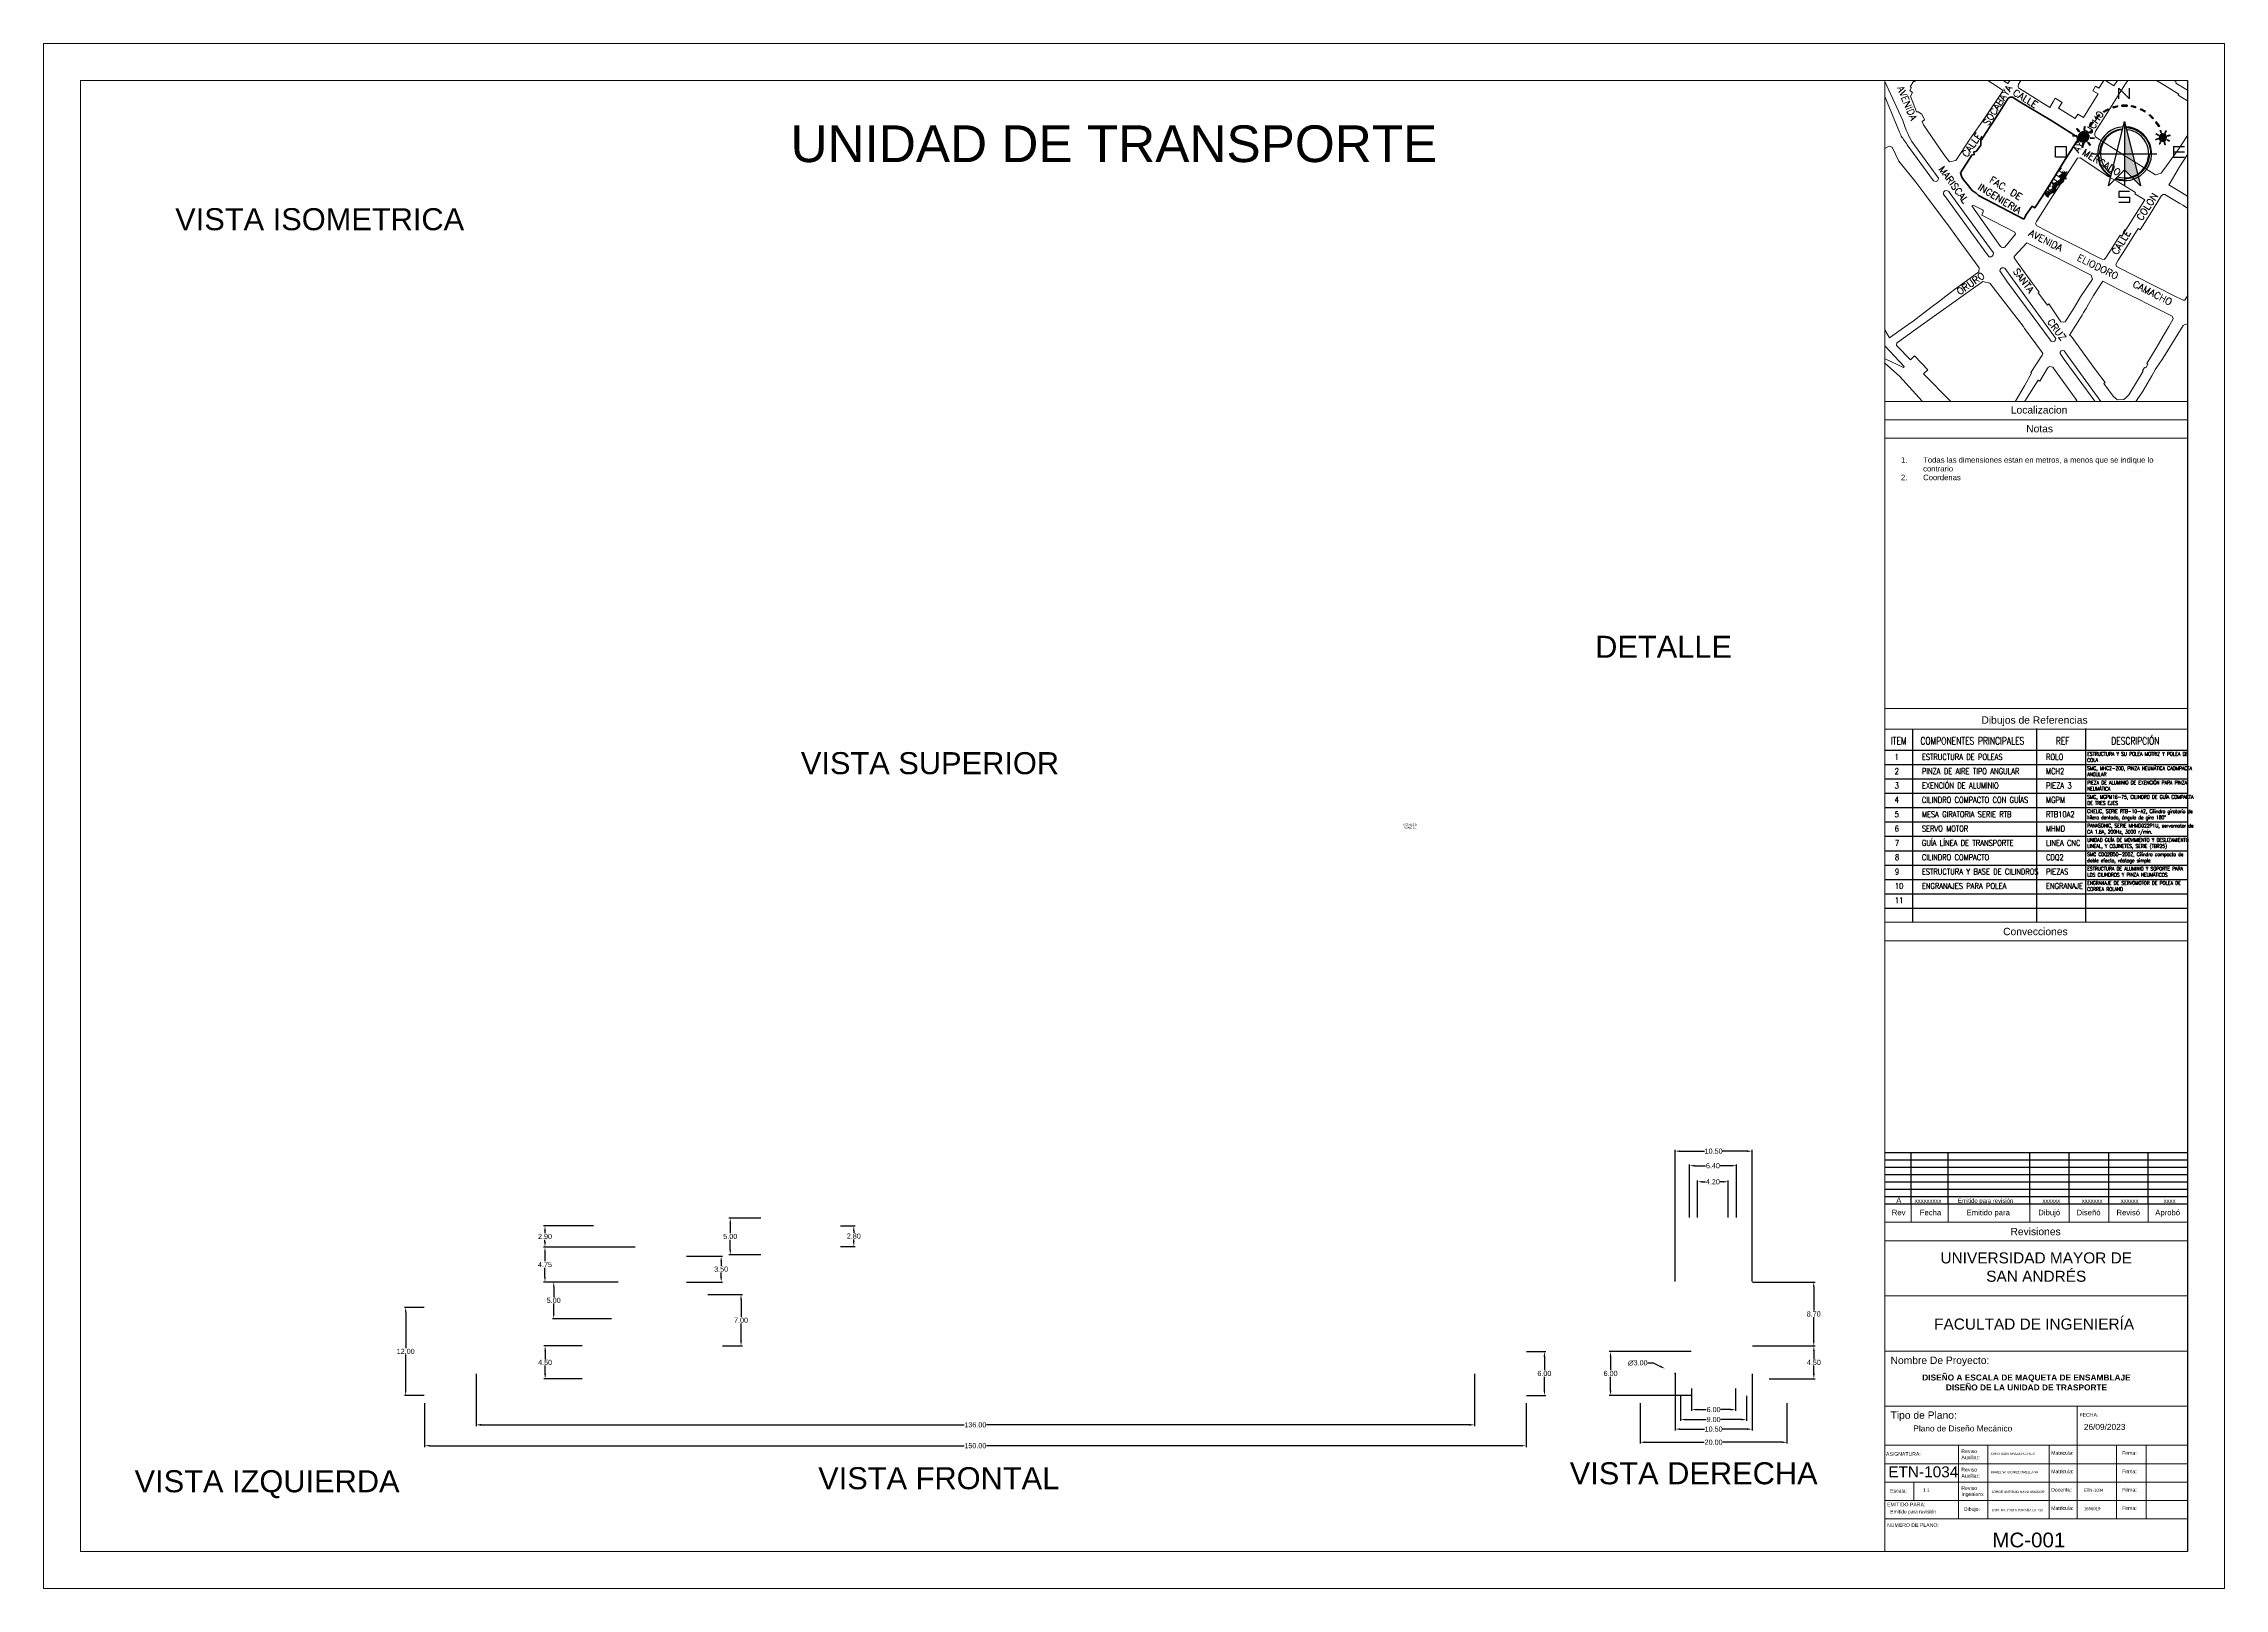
# Paper-space layout 'Vistas 1' of a CAD drawing. Header units: centimetres, sheet in millimetres. Extents: x -5 to 292, y -17 to 193.
import ezdxf

# ---------------------------------------------------------------- set-up
doc = ezdxf.new("R2010")
doc.units = ezdxf.units.CM
doc.header["$MEASUREMENT"] = 0
doc.layers.get('0').update_dxf_attribs({"true_color": 0xc2ced6})
for name, color, linetype, lineweight in [('ALZADO_COTAS_DE_LAS_PLANTAS', 7, 'Continuous', 0), ('G-ANNO-TTLB', 7, 'Continuous', 9), ('G-ANNO-TTLB-MEDM', 7, 'Continuous', 9), ('G-ANNO-TTLB-THIN', 7, 'Continuous', 9), ('MD_Anotación', 7, 'Continuous', 25), ('NCALLES', 7, 'Continuous', 0), ('TRAZOS', 7, 'Continuous', 0)]:
    doc.layers.add(name, color=color, linetype=linetype, lineweight=lineweight)
doc.layers.add('www.dwgautocad.com', color=7, linetype='Continuous')
doc.styles.add('Arial', font='arial.ttf', dxfattribs={"height": 0.2})
doc.styles.add('Arial_1', font='arial.ttf', dxfattribs={"height": 150})
doc.styles.add('Arial_2', font='arial.ttf', dxfattribs={"height": 1.5})
doc.styles.add('ROMANS', font='ROMANS', dxfattribs={"height": 0.2})
doc.styles.add('ROMANS-SP', font='romans.shx', dxfattribs={"width": 0.75})
doc.styles.get("Standard").update_dxf_attribs({"font": 'arial.ttf'})
doc.dimstyles.get("Standard").update_dxf_attribs({"dimtxt": 0.7, "dimasz": 0.7, "dimexe": 0.18, "dimexo": 0.0625, "dimgap": 0.09, "dimtad": 0, "dimtih": 1, "dimtoh": 1, "dimzin": 0, "dimdsep": 46, "dimtxsty": 'Standard', "dimcen": 0.09, "dimadec": 0, "dimazin": 0, "dimtfac": 1, "dimtofl": 0, "dimtmove": 0, "dimatfit": 3, "dimfxl": 1, "dimtolj": 1, "dimtzin": 0, "dimarcsym": 0})

# ---------------------------------------------------------------- blocks, each defined once
blk = doc.blocks.new('asol.')
at = {"true_color": 0xf8d731}
h = blk.add_hatch(color=40, dxfattribs=at)
h.dxf.hatch_style = 1
edge = h.paths.add_edge_path()
edge.add_spline(control_points=[(1401.26, 1338.46), (1401.33, 1338.58), (1401.42, 1338.68)], knot_values=[0, 0, 0, 0.125664, 0.125664, 0.125664], weights=[1, 0.998027, 1], degree=2, periodic=0)
edge.add_line((1401.42, 1338.68), (1401.38, 1338.71))
edge.add_spline(control_points=[(1401.38, 1338.71), (1401.29, 1338.61), (1401.22, 1338.49)], knot_values=[0, 0, 0, 0.125664, 0.125664, 0.125664], weights=[1, 0.998027, 1], degree=2, periodic=0)
edge.add_line((1401.22, 1338.49), (1401.26, 1338.46))
h = blk.add_hatch(color=40, dxfattribs=at)
h.dxf.hatch_style = 1
edge = h.paths.add_edge_path()
edge.add_ellipse((1403.15, 1337.39), major_axis=(-1.82, 1.27), ratio=1, start_angle=344.7725, end_angle=351.9725)
edge.add_line((1401.53, 1338.91), (1401.57, 1338.87))
edge.add_ellipse((1403.15, 1337.39), major_axis=(-1.78, 1.25), ratio=1, start_angle=344.7732, end_angle=351.9732, ccw=False)
edge.add_line((1401.77, 1339.06), (1401.74, 1339.1))
edge = h.paths.add_edge_path()
edge.add_line((1402.23, 1339.35), (1402.21, 1339.4))
edge.add_ellipse((1403.15, 1337.39), major_axis=(-1.82, 1.27), ratio=1, start_angle=330.374, end_angle=337.574)
edge.add_line((1401.96, 1339.26), (1401.99, 1339.22))
edge.add_ellipse((1403.15, 1337.39), major_axis=(-1.78, 1.25), ratio=1, start_angle=330.3725, end_angle=337.5725, ccw=False)
edge = h.paths.add_edge_path()
edge.add_ellipse((1403.15, 1337.39), major_axis=(-1.78, 1.25), ratio=1, start_angle=316.3057, end_angle=323.1733, ccw=False)
edge.add_line((1402.73, 1339.52), (1402.72, 1339.57))
edge.add_ellipse((1403.15, 1337.39), major_axis=(-1.82, 1.27), ratio=1, start_angle=316.28, end_angle=323.1769)
edge.add_line((1402.46, 1339.5), (1402.48, 1339.45))
h = blk.add_hatch(color=40, dxfattribs=at)
h.dxf.hatch_style = 1
edge = h.paths.add_edge_path()
edge.add_spline(control_points=[(1402.94, 1339.54), (1403.08, 1339.55), (1403.21, 1339.55)], knot_values=[0, 0, 0, 0.125664, 0.125664, 0.125664], weights=[1, 0.998027, 1], degree=2, periodic=0)
edge.add_line((1403.21, 1339.55), (1403.22, 1339.6))
edge.add_spline(control_points=[(1403.22, 1339.6), (1403.08, 1339.6), (1402.94, 1339.59)], knot_values=[0, 0, 0, 0.125664, 0.125664, 0.125664], weights=[1, 0.998027, 1], degree=2, periodic=0)
edge.add_line((1402.94, 1339.59), (1402.94, 1339.54))
h = blk.add_hatch(color=40, dxfattribs=at)
h.dxf.hatch_style = 1
edge = h.paths.add_edge_path()
edge.add_line((1404.41, 1339.1), (1404.38, 1339.06))
edge.add_ellipse((1402.99, 1337.39), major_axis=(1.78, 1.25), ratio=1, start_angle=8.0268, end_angle=15.2268, ccw=False)
edge.add_line((1404.57, 1338.87), (1404.61, 1338.91))
edge.add_ellipse((1402.99, 1337.39), major_axis=(1.82, 1.27), ratio=1, start_angle=8.0275, end_angle=15.2275)
edge = h.paths.add_edge_path()
edge.add_ellipse((1402.99, 1337.39), major_axis=(1.78, 1.25), ratio=1, start_angle=22.4275, end_angle=29.6275, ccw=False)
edge.add_line((1404.16, 1339.22), (1404.18, 1339.26))
edge.add_ellipse((1402.99, 1337.39), major_axis=(1.82, 1.27), ratio=1, start_angle=22.426, end_angle=29.626)
edge.add_line((1403.94, 1339.4), (1403.92, 1339.35))
edge = h.paths.add_edge_path()
edge.add_line((1403.66, 1339.45), (1403.68, 1339.5))
edge.add_ellipse((1402.99, 1337.39), major_axis=(1.82, 1.27), ratio=1, start_angle=36.8231, end_angle=43.72)
edge.add_line((1403.42, 1339.57), (1403.41, 1339.52))
edge.add_ellipse((1402.99, 1337.39), major_axis=(1.78, 1.25), ratio=1, start_angle=36.8267, end_angle=43.6943, ccw=False)
h = blk.add_hatch(color=40, dxfattribs=at)
h.dxf.hatch_style = 1
edge = h.paths.add_edge_path()
edge.add_spline(control_points=[(1404.72, 1338.68), (1404.81, 1338.58), (1404.88, 1338.46)], knot_values=[0, 0, 0, 0.125664, 0.125664, 0.125664], weights=[1, 0.998027, 1], degree=2, periodic=0)
edge.add_line((1404.88, 1338.46), (1404.93, 1338.49))
edge.add_spline(control_points=[(1404.93, 1338.49), (1404.85, 1338.61), (1404.76, 1338.71)], knot_values=[0, 0, 0, 0.125664, 0.125664, 0.125664], weights=[1, 0.998027, 1], degree=2, periodic=0)
edge.add_line((1404.76, 1338.71), (1404.72, 1338.68))
h = blk.add_hatch(color=256)
edge = h.paths.add_edge_path()
edge.add_ellipse((1400.9, 1337.91), major_axis=(0.176, -0.224), ratio=1, start_angle=269.9936, end_angle=449.9936, ccw=False)
edge.add_ellipse((1400.9, 1337.91), major_axis=(0.176, -0.224), ratio=1, start_angle=89.9935, end_angle=269.9935, ccw=False)
h = blk.add_hatch(color=40, dxfattribs=at)
edge = h.paths.add_edge_path()
edge.add_ellipse((1400.9, 1337.91), major_axis=(0.176, -0.224), ratio=1, start_angle=269.9936, end_angle=449.9936, ccw=False)
edge.add_ellipse((1400.9, 1337.91), major_axis=(0.176, -0.224), ratio=1, start_angle=89.9935, end_angle=269.9935, ccw=False)
h = blk.add_hatch(color=256)
edge = h.paths.add_edge_path()
edge.add_ellipse((1405.11, 1337.88), major_axis=(0.178, -0.091), ratio=1, start_angle=89.9932, end_angle=269.9932, ccw=False)
edge.add_ellipse((1405.11, 1337.88), major_axis=(0.178, -0.091), ratio=1, start_angle=269.9937, end_angle=449.9937, ccw=False)
h = blk.add_hatch(color=40, dxfattribs=at)
edge = h.paths.add_edge_path()
edge.add_ellipse((1405.11, 1337.88), major_axis=(0.178, -0.091), ratio=1, start_angle=89.9932, end_angle=269.9932, ccw=False)
edge.add_ellipse((1405.11, 1337.88), major_axis=(0.178, -0.091), ratio=1, start_angle=269.9937, end_angle=449.9937, ccw=False)
for p, q in [((1401.57, 1338.87), (1401.53, 1338.91)), ((1401.57, 1338.87), (1401.53, 1338.91)), ((1401.77, 1339.06), (1401.74, 1339.1)), ((1401.77, 1339.06), (1401.74, 1339.1)), ((1401.99, 1339.22), (1401.96, 1339.26)), ((1401.99, 1339.22), (1401.96, 1339.26)), ((1402.23, 1339.35), (1402.21, 1339.4)), ((1402.23, 1339.35), (1402.21, 1339.4)), ((1402.48, 1339.45), (1402.46, 1339.5)), ((1402.48, 1339.45), (1402.46, 1339.5)), ((1402.71, 1339.52), (1402.72, 1339.57)), ((1402.71, 1339.52), (1402.72, 1339.57)), ((1402.73, 1339.52), (1402.72, 1339.57)), ((1402.73, 1339.52), (1402.72, 1339.57)), ((1403.66, 1339.45), (1403.68, 1339.5)), ((1403.66, 1339.45), (1403.68, 1339.5)), ((1403.92, 1339.35), (1403.94, 1339.4)), ((1403.92, 1339.35), (1403.94, 1339.4)), ((1404.16, 1339.22), (1404.18, 1339.26)), ((1404.16, 1339.22), (1404.18, 1339.26)), ((1404.38, 1339.06), (1404.41, 1339.1)), ((1404.38, 1339.06), (1404.41, 1339.1)), ((1404.57, 1338.87), (1404.61, 1338.91)), ((1404.57, 1338.87), (1404.61, 1338.91)), ((1400.54, 1337.93), (1400.34, 1337.96)), ((1400.54, 1337.93), (1400.34, 1337.96)), ((1400.55, 1337.97), (1400.35, 1338)), ((1400.55, 1337.97), (1400.35, 1338)), ((1400.61, 1337.7), (1400.45, 1337.58)), ((1400.61, 1337.7), (1400.45, 1337.58)), ((1400.63, 1337.67), (1400.47, 1337.54)), ((1400.63, 1337.67), (1400.47, 1337.54)), ((1400.66, 1338.18), (1400.54, 1338.34)), ((1400.66, 1338.18), (1400.54, 1338.34)), ((1400.7, 1338.21), (1400.57, 1338.36)), ((1400.7, 1338.21), (1400.57, 1338.36)), ((1400.84, 1337.55), (1400.82, 1337.35)), ((1400.84, 1337.55), (1400.82, 1337.35)), ((1400.88, 1337.54), (1400.86, 1337.35)), ((1400.88, 1337.54), (1400.86, 1337.35)), ((1400.93, 1338.27), (1400.95, 1338.47)), ((1400.93, 1338.27), (1400.95, 1338.47)), ((1400.97, 1338.27), (1400.99, 1338.47)), ((1400.97, 1338.27), (1400.99, 1338.47)), ((1401.11, 1337.61), (1401.24, 1337.45)), ((1401.11, 1337.61), (1401.24, 1337.45)), ((1401.15, 1337.63), (1401.27, 1337.48)), ((1401.15, 1337.63), (1401.27, 1337.48)), ((1401.18, 1338.15), (1401.34, 1338.27)), ((1401.18, 1338.15), (1401.34, 1338.27)), ((1401.2, 1338.12), (1401.36, 1338.24)), ((1401.2, 1338.12), (1401.36, 1338.24)), ((1401.26, 1337.85), (1401.46, 1337.82)), ((1401.26, 1337.85), (1401.46, 1337.82)), ((1401.27, 1337.88), (1401.47, 1337.86)), ((1401.27, 1337.88), (1401.47, 1337.86)), ((1404.86, 1337.82), (1404.73, 1337.78)), ((1404.86, 1337.82), (1404.73, 1337.78)), ((1404.87, 1337.79), (1404.74, 1337.75)), ((1404.87, 1337.79), (1404.74, 1337.75)), ((1404.87, 1337.99), (1404.75, 1338.05)), ((1404.87, 1337.99), (1404.75, 1338.05)), ((1404.89, 1338.01), (1404.76, 1338.08)), ((1404.89, 1338.01), (1404.76, 1338.08)), ((1404.98, 1337.66), (1404.92, 1337.54)), ((1404.98, 1337.66), (1404.92, 1337.54)), ((1405, 1337.65), (1404.94, 1337.53)), ((1405, 1337.65), (1404.94, 1337.53)), ((1405.02, 1338.12), (1404.97, 1338.25)), ((1405.02, 1338.12), (1404.97, 1338.25)), ((1405.04, 1338.13), (1405, 1338.26)), ((1405.04, 1338.13), (1405, 1338.26)), ((1405.17, 1337.64), (1405.22, 1337.5)), ((1405.17, 1337.64), (1405.22, 1337.5)), ((1405.2, 1337.65), (1405.24, 1337.51)), ((1405.2, 1337.65), (1405.24, 1337.51)), ((1405.21, 1338.12), (1405.28, 1338.24)), ((1405.21, 1338.12), (1405.28, 1338.24)), ((1405.24, 1338.1), (1405.3, 1338.23)), ((1405.24, 1338.1), (1405.3, 1338.23)), ((1405.33, 1337.76), (1405.45, 1337.69)), ((1405.33, 1337.76), (1405.45, 1337.69)), ((1405.34, 1337.78), (1405.47, 1337.72)), ((1405.34, 1337.78), (1405.47, 1337.72)), ((1405.35, 1337.98), (1405.48, 1338.02)), ((1405.35, 1337.98), (1405.48, 1338.02)), ((1405.35, 1337.95), (1405.49, 1337.99)), ((1405.35, 1337.95), (1405.49, 1337.99))]:
    blk.add_line(p, q)
for points in [[(1401.42, 1338.68), (1401.38, 1338.71)], [(1402.94, 1339.54), (1402.94, 1339.59)], [(1403.21, 1339.55), (1403.22, 1339.6)], [(1404.72, 1338.68), (1404.76, 1338.71)], [(1401.26, 1338.46), (1401.22, 1338.49)], [(1404.88, 1338.46), (1404.93, 1338.49)]]:
    blk.add_lwpolyline(points, close=True)
at = {"extrusion": (0, 0, -1)}
for centre, major_axis, start_param, end_param in [((1403.15, 1337.39), (-1.82, 1.27), 0.140106, 0.26577), ((1403.15, 1337.39), (-1.82, 1.27), 0.140106, 0.26577), ((1403.15, 1337.39), (-1.78, 1.25), 0.140095, 0.265759), ((1403.15, 1337.39), (-1.78, 1.25), 0.140095, 0.265759), ((1403.15, 1337.39), (-1.82, 1.27), 0.391408, 0.517072), ((1403.15, 1337.39), (-1.82, 1.27), 0.391408, 0.517072), ((1403.15, 1337.39), (-1.78, 1.25), 0.391433, 0.517097), ((1403.15, 1337.39), (-1.78, 1.25), 0.391433, 0.517097), ((1403.15, 1337.39), (-1.82, 1.27), 0.642684, 0.763059), ((1403.15, 1337.39), (-1.82, 1.27), 0.642684, 0.763059), ((1403.15, 1337.39), (-1.78, 1.25), 0.642747, 0.762609), ((1403.15, 1337.39), (-1.78, 1.25), 0.642747, 0.762609), ((1400.9, 1337.91), (0.348, -0.443), 2.321141, 2.391677), ((1400.9, 1337.91), (0.348, -0.443), 2.321141, 2.391677), ((1400.9, 1337.91), (0.348, -0.443), 1.535648, 1.606184), ((1400.9, 1337.91), (0.348, -0.443), 1.535648, 1.606184), ((1400.9, 1337.91), (0.348, -0.443), 3.106444, 3.17698), ((1400.9, 1337.91), (0.348, -0.443), 3.106444, 3.17698), ((1400.9, 1337.91), (0.225, -0.287), 2.30158, 2.410565), ((1400.9, 1337.91), (0.225, -0.287), 2.30158, 2.410565), ((1400.9, 1337.91), (0.176, -0.224), 1.570796369239125, 7.853981676418711), ((1400.9, 1337.91), (0.176, -0.224), 1.570796369239125, 7.853981676418711), ((1400.9, 1337.91), (0.225, -0.287), 1.516441, 1.625426), ((1400.9, 1337.91), (0.225, -0.287), 1.516441, 1.625426), ((1400.9, 1337.91), (0.225, -0.287), 3.087194, 3.19618), ((1400.9, 1337.91), (0.225, -0.287), 3.087194, 3.19618), ((1400.9, 1337.91), (0.225, -0.287), 0.731148, 0.840134), ((1400.9, 1337.91), (0.225, -0.287), 0.731148, 0.840134), ((1400.9, 1337.91), (0.226, -0.287), 3.873043, 3.982028), ((1400.9, 1337.91), (0.226, -0.287), 3.873043, 3.982028), ((1400.9, 1337.91), (0.349, -0.443), 3.892882, 3.963418), ((1400.9, 1337.91), (0.349, -0.443), 3.892882, 3.963418), ((1400.9, 1337.91), (0.225, -0.287), -0.054382, 0.054604), ((1400.9, 1337.91), (0.225, -0.287), -0.054382, 0.054604), ((1400.9, 1337.91), (0.225, -0.287), 4.658, 4.766985), ((1400.9, 1337.91), (0.225, -0.287), 4.658, 4.766985), ((1400.9, 1337.91), (0.348, -0.443), -0.035132, 0.035404), ((1400.9, 1337.91), (0.348, -0.443), -0.035132, 0.035404), ((1400.9, 1337.91), (0.225, -0.287), -0.839713, -0.730728), ((1400.9, 1337.91), (0.225, -0.287), -0.839713, -0.730728), ((1400.9, 1337.91), (0.348, -0.443), 4.677246, 4.747782), ((1400.9, 1337.91), (0.348, -0.443), 4.677246, 4.747782), ((1400.9, 1337.91), (0.348, -0.443), -0.820237, -0.749701), ((1400.9, 1337.91), (0.348, -0.443), -0.820237, -0.749701), ((1405.11, 1337.88), (0.351, -0.179), 2.321247, 2.391783), ((1405.11, 1337.88), (0.351, -0.179), 2.321247, 2.391783), ((1405.11, 1337.88), (0.351, -0.179), 3.106431, 3.176967), ((1405.11, 1337.88), (0.351, -0.179), 3.106431, 3.176967), ((1405.11, 1337.88), (0.227, -0.116), 2.301151, 2.410136), ((1405.11, 1337.88), (0.227, -0.116), 2.301151, 2.410136), ((1405.11, 1337.88), (0.227, -0.116), 3.087212, 3.196198), ((1405.11, 1337.88), (0.227, -0.116), 3.087212, 3.196198), ((1405.11, 1337.88), (0.178, -0.091), 1.570788, 7.853973), ((1405.11, 1337.88), (0.178, -0.091), 1.570788, 7.853973), ((1405.11, 1337.88), (0.351, -0.179), 1.535656, 1.606192), ((1405.11, 1337.88), (0.351, -0.179), 1.535656, 1.606192), ((1405.11, 1337.88), (0.351, -0.18), 3.890337, 3.960873), ((1405.11, 1337.88), (0.351, -0.18), 3.890337, 3.960873), ((1405.11, 1337.88), (0.227, -0.116), 1.516424, 1.625409), ((1405.11, 1337.88), (0.227, -0.116), 1.516424, 1.625409), ((1405.11, 1337.88), (0.227, -0.116), 3.871658, 3.980643), ((1405.11, 1337.88), (0.227, -0.116), 3.871658, 3.980643), ((1405.11, 1337.88), (0.227, -0.116), 0.7309, 0.839885), ((1405.11, 1337.88), (0.227, -0.116), 0.7309, 0.839885), ((1405.11, 1337.88), (0.227, -0.116), 4.658008, 4.766993), ((1405.11, 1337.88), (0.227, -0.116), 4.658008, 4.766993), ((1405.11, 1337.88), (0.351, -0.18), 0.749405, 0.819941), ((1405.11, 1337.88), (0.351, -0.18), 0.749405, 0.819941), ((1405.11, 1337.88), (0.351, -0.179), 4.677241, 4.747777), ((1405.11, 1337.88), (0.351, -0.179), 4.677241, 4.747777), ((1405.11, 1337.88), (0.227, -0.116), -0.054401, 0.054584), ((1405.11, 1337.88), (0.227, -0.116), -0.054401, 0.054584), ((1405.11, 1337.88), (0.227, -0.116), -0.840013, -0.731028), ((1405.11, 1337.88), (0.227, -0.116), -0.840013, -0.731028), ((1405.11, 1337.88), (0.351, -0.179), -0.819683, -0.749147), ((1405.11, 1337.88), (0.351, -0.179), -0.819683, -0.749147), ((1400.9, 1337.91), (0.348, -0.443), 0.750168, 0.820704), ((1400.9, 1337.91), (0.348, -0.443), 0.750168, 0.820704)]:
    blk.add_ellipse(centre, major_axis=major_axis, ratio=1, start_param=start_param, end_param=end_param, dxfattribs=at)
for major_axis, start_param, end_param in [((1.78, 1.25), 0.642747, 0.762609), ((1.78, 1.25), 0.642747, 0.762609), ((1.82, 1.27), 0.642684, 0.763059), ((1.82, 1.27), 0.642684, 0.763059), ((1.78, 1.25), 0.391433, 0.517097), ((1.78, 1.25), 0.391433, 0.517097), ((1.82, 1.27), 0.391408, 0.517072), ((1.82, 1.27), 0.391408, 0.517072), ((1.78, 1.25), 0.140095, 0.265759), ((1.78, 1.25), 0.140095, 0.265759), ((1.82, 1.27), 0.140106, 0.26577), ((1.82, 1.27), 0.140106, 0.26577)]:
    blk.add_ellipse((1402.99, 1337.39), major_axis=major_axis, ratio=1, start_param=start_param, end_param=end_param)
for points in [[(1401.38, 1338.71), (1401.29, 1338.61), (1401.22, 1338.49), (1401.29, 1338.61), (1401.38, 1338.71)], [(1401.42, 1338.68), (1401.33, 1338.58), (1401.26, 1338.46), (1401.33, 1338.58), (1401.42, 1338.68)], [(1403.22, 1339.6), (1403.08, 1339.6), (1402.94, 1339.59), (1403.08, 1339.6), (1403.22, 1339.6)], [(1403.21, 1339.55), (1403.08, 1339.55), (1402.94, 1339.54), (1403.08, 1339.55), (1403.21, 1339.55)], [(1404.72, 1338.68), (1404.81, 1338.58), (1404.88, 1338.46), (1404.81, 1338.58), (1404.72, 1338.68)], [(1404.76, 1338.71), (1404.85, 1338.61), (1404.93, 1338.49), (1404.85, 1338.61), (1404.76, 1338.71)]]:
    blk.add_rational_spline(points, [1, 0.998026728428, 1, 0.998026728428, 1], degree=2, knots=[0, 0, 0, 0.1256637, 0.1256637, 0.2513274, 0.2513274, 0.2513274])
blk = doc.blocks.new('DIREC.')
for p, q in [((1411.23, 1336.59), (1411.8, 1336.59)), ((1411.23, 1336.3), (1411.8, 1336.3))]:
    blk.add_line(p, q)
blk.add_lwpolyline([(1404.96, 1336.59), (1405.53, 1336.59), (1405.53, 1336.02), (1404.96, 1336.02)], close=True)
for points in [[(1411.23, 1336.59), (1411.23, 1336.02), (1411.8, 1336.02)], [(1408.89, 1334.19), (1408.32, 1334.19), (1408.32, 1333.9), (1408.89, 1333.9), (1408.89, 1333.62), (1408.32, 1333.62)]]:
    blk.add_lwpolyline(points)
at = {"layer": 'www.dwgautocad.com'}
for p, q in [((1408.63, 1337.91), (1408.63, 1334.49)), ((1406.92, 1336.2), (1410.34, 1336.2))]:
    blk.add_line(p, q, dxfattribs=at)
blk.add_lwpolyline([(1408.32, 1339.11), (1408.32, 1339.68), (1408.89, 1339.11), (1408.89, 1339.68)], dxfattribs=at)
at = {"layer": 'www.dwgautocad.com', "const_width": 0.0713}
for points in [[(1408.53, 1337.51, 0.392385), (1407.31, 1336.2, 1)], [(1410.02, 1336.2, 0.414214), (1408.63, 1337.59, 1)], [(1407.9, 1335.01, -0.261393), (1407.24, 1336.2, -1)], [(1409.95, 1336.2, -0.414214), (1408.63, 1334.88, -1)], [(1408.63, 1334.81, -0.083997), (1408.17, 1334.89, -1)]]:
    blk.add_lwpolyline(points, format="xyb", dxfattribs=at)
at = {"layer": 'www.dwgautocad.com'}
blk.add_lwpolyline([(1408.63, 1337.91), (1409.48, 1334.49), (1408.63, 1335.34), (1407.77, 1334.49)], close=True, dxfattribs=at)
for radius, start, end in [(1.43, 92.8842, 239.0434), (1.28, 94.8313, 237.0962), (1.43, 250.1041, 87.1158), (1.28, 253.1255, 85.1687)]:
    blk.add_arc((1408.63, 1336.2), radius, start, end, dxfattribs=at)
blk.add_solid([(1408.63, 1337.91), (1409.48, 1334.49), (1408.63, 1335.34)], dxfattribs=at)
blk.add_blockref('asol.', (5.55, -0.82))
blk = doc.blocks.new('vient.')
at = {"true_color": 0x105689}
blk.add_hatch(color=146, dxfattribs=at).paths.add_polyline_path([(11601.6, -96.8), (11603.3, -111.1), (11590.5, -105.9)])
blk.add_hatch(color=146, dxfattribs=at).paths.add_polyline_path([(11601.6, -96.8), (11603.3, -111.1), (11590.5, -105.9)])
at = {"color": 146, "true_color": 0x105689}
for p, q in [((11601.6, -96.8), (11590.5, -105.9)), ((11601.6, -96.8), (11590.5, -105.9)), ((11603.3, -111.1), (11590.5, -105.9)), ((11603.3, -111.1), (11590.5, -105.9)), ((11601.6, -96.8), (11603.3, -111.1)), ((11601.6, -96.8), (11603.3, -111.1)), ((11601.6, -96.8), (11603.3, -111.1))]:
    blk.add_line(p, q, dxfattribs=at)
at = {"color": 146, "true_color": 0x105689, "extrusion": (0, 0, -1)}
for centre, major_axis, start_param, end_param in [((11569.3, -124.7), (-8.83, 2.86), 2.91369, 4.238482), ((11569.3, -124.7), (-8.83, 2.86), 2.91369, 4.238482), ((11588.2, -126.3), (-9.21, 2.98), -0.227894, 0.937054), ((11588.2, -126.3), (-9.21, 2.98), -0.227894, 0.937054), ((11589.9, -128.1), (-9.21, 2.98), -0.227898, 0.93705), ((11589.9, -128.1), (-9.21, 2.98), -0.227898, 0.93705), ((11591.6, -129.4), (-9.21, 2.98), -0.227897, 0.937051), ((11591.6, -129.4), (-9.21, 2.98), -0.227897, 0.937051), ((11593.4, -130.8), (-9.21, 2.98), -0.227899, 0.937049), ((11593.4, -130.8), (-9.21, 2.98), -0.227899, 0.937049), ((11581, -104.6), (-12.6, 4.1), 3.031984, 4.078639), ((11581, -104.6), (-12.6, 4.1), 3.031984, 4.078639), ((11582.7, -106.4), (-12.6, 4.1), 2.955973, 4.078641), ((11582.7, -106.4), (-12.6, 4.1), 2.955973, 4.078641), ((11584.4, -107.7), (-12.6, 4.1), 2.911551, 4.078638), ((11584.4, -107.7), (-12.6, 4.1), 2.911551, 4.078638), ((11586.1, -109.1), (-12.6, 4.1), 2.855885, 4.078641), ((11586.1, -109.1), (-12.6, 4.1), 2.855885, 4.078641), ((11572.1, -141.7), (-7.49, 2.42), -0.387741, 1.096895), ((11573.8, -143.4), (-7.49, 2.42), -0.387743, 1.096893), ((11575.5, -144.7), (-7.49, 2.42), -0.387746, 1.096891), ((11575.5, -144.7), (-7.49, 2.42), -0.387746, 1.096891), ((11577.2, -146.2), (-7.49, 2.42), -0.387743, 1.096893), ((11577.2, -146.2), (-7.49, 2.42), -0.387743, 1.096893), ((11571, -126.5), (-8.83, 2.86), 2.91369, 4.238483), ((11571, -126.5), (-8.83, 2.86), 2.91369, 4.238483), ((11572.7, -127.8), (-8.83, 2.86), 2.913692, 4.238485), ((11572.7, -127.8), (-8.83, 2.86), 2.913692, 4.238485), ((11574.5, -129.2), (-8.83, 2.86), 2.913693, 4.238486), ((11574.5, -129.2), (-8.83, 2.86), 2.913693, 4.238486)]:
    blk.add_ellipse(centre, major_axis=major_axis, ratio=1, start_param=start_param, end_param=end_param, dxfattribs=at)
blk = doc.blocks.new('*D31')
at = {"layer": 'ALZADO_COTAS_DE_LAS_PLANTAS', "color": 0, "lineweight": -2, "transparency": 16777216}
for p, q in [((219.14, 33.48), (219.14, 40.73)), ((219.84, 40.55), (221.34, 40.55)), ((224.84, 40.55), (223.34, 40.55)), ((225.54, 33.48), (225.54, 40.73))]:
    blk.add_line(p, q, dxfattribs=at)
at = {"layer": 'ALZADO_COTAS_DE_LAS_PLANTAS', "color": 0, "transparency": 16777216}
for points in [[(219.84, 40.67), (219.84, 40.44), (219.14, 40.55)], [(224.84, 40.67), (224.84, 40.44), (225.54, 40.55)]]:
    blk.add_solid(points, dxfattribs=at)
at = {"layer": 'Defpoints', "color": 0, "transparency": 16777216}
for p in [(219.14, 40.55), (219.14, 33.41), (225.54, 33.41)]:
    blk.add_point(p, dxfattribs=at)
at = {"layer": 'ALZADO_COTAS_DE_LAS_PLANTAS', "color": 0, "transparency": 16777216, "insert": (222.34, 40.55), "char_height": 0.7, "attachment_point": 5}
blk.add_mtext('\\A1;6.40', dxfattribs=at)
blk = doc.blocks.new('*D32')
at = {"layer": 'ALZADO_COTAS_DE_LAS_PLANTAS', "color": 0, "lineweight": -2, "transparency": 16777216}
for p, q in [((220.24, 33.48), (220.24, 38.54)), ((220.94, 38.36), (221.32, 38.36)), ((223.74, 38.36), (223.35, 38.36)), ((224.44, 33.48), (224.44, 38.54))]:
    blk.add_line(p, q, dxfattribs=at)
at = {"layer": 'ALZADO_COTAS_DE_LAS_PLANTAS', "color": 0, "transparency": 16777216}
for points in [[(220.94, 38.47), (220.94, 38.24), (220.24, 38.36)], [(223.74, 38.47), (223.74, 38.24), (224.44, 38.36)]]:
    blk.add_solid(points, dxfattribs=at)
at = {"layer": 'Defpoints', "color": 0, "transparency": 16777216}
for p in [(224.44, 38.36), (220.24, 33.41), (224.44, 33.41)]:
    blk.add_point(p, dxfattribs=at)
at = {"layer": 'ALZADO_COTAS_DE_LAS_PLANTAS', "color": 0, "transparency": 16777216, "insert": (222.34, 38.36), "char_height": 0.7, "attachment_point": 5}
blk.add_mtext('\\A1;4.20', dxfattribs=at)
blk = doc.blocks.new('*D33')
at = {"layer": 'ALZADO_COTAS_DE_LAS_PLANTAS', "color": 0, "lineweight": -2, "transparency": 16777216}
for p, q in [((217.18, 24.78), (217.18, 42.71)), ((217.88, 42.53), (221.19, 42.53)), ((226.98, 42.53), (223.66, 42.53)), ((227.68, 24.78), (227.68, 42.71))]:
    blk.add_line(p, q, dxfattribs=at)
at = {"layer": 'ALZADO_COTAS_DE_LAS_PLANTAS', "color": 0, "transparency": 16777216}
for points in [[(217.88, 42.64), (217.88, 42.41), (217.18, 42.53)], [(226.98, 42.64), (226.98, 42.41), (227.68, 42.53)]]:
    blk.add_solid(points, dxfattribs=at)
at = {"layer": 'Defpoints', "color": 0, "transparency": 16777216}
for p in [(227.68, 42.53), (217.18, 24.71), (227.68, 24.71)]:
    blk.add_point(p, dxfattribs=at)
at = {"layer": 'ALZADO_COTAS_DE_LAS_PLANTAS', "color": 0, "transparency": 16777216, "insert": (222.43, 42.53), "char_height": 0.7, "attachment_point": 5}
blk.add_mtext('\\A1;10.50', dxfattribs=at)
blk = doc.blocks.new('*D34')
at = {"layer": 'ALZADO_COTAS_DE_LAS_PLANTAS', "color": 0, "lineweight": -2, "transparency": 16777216}
for p, q in [((229.99, 16.01), (236.27, 16.01)), ((236.09, 15.31), (236.09, 14.21)), ((236.09, 12.21), (236.09, 13.32)), ((229.99, 11.51), (236.27, 11.51))]:
    blk.add_line(p, q, dxfattribs=at)
at = {"layer": 'ALZADO_COTAS_DE_LAS_PLANTAS', "color": 0, "transparency": 16777216}
for points in [[(235.97, 15.31), (236.2, 15.31), (236.09, 16.01)], [(235.97, 12.21), (236.2, 12.21), (236.09, 11.51)]]:
    blk.add_solid(points, dxfattribs=at)
at = {"layer": 'Defpoints', "color": 0, "transparency": 16777216}
for p in [(229.93, 16.01), (236.09, 16.01), (229.93, 11.51)]:
    blk.add_point(p, dxfattribs=at)
at = {"layer": 'ALZADO_COTAS_DE_LAS_PLANTAS', "color": 0, "transparency": 16777216, "insert": (236.09, 13.76), "char_height": 0.7, "attachment_point": 5}
blk.add_mtext('\\A1;4.50', dxfattribs=at)
blk = doc.blocks.new('*D35')
at = {"layer": 'ALZADO_COTAS_DE_LAS_PLANTAS', "color": 0, "lineweight": -2, "transparency": 16777216}
for p, q in [((227.74, 24.71), (236.25, 24.71)), ((236.07, 24.01), (236.07, 20.81)), ((236.07, 16.71), (236.07, 19.92)), ((227.74, 16.01), (236.25, 16.01))]:
    blk.add_line(p, q, dxfattribs=at)
at = {"layer": 'ALZADO_COTAS_DE_LAS_PLANTAS', "color": 0, "transparency": 16777216}
for points in [[(235.95, 24.01), (236.19, 24.01), (236.07, 24.71)], [(235.95, 16.71), (236.19, 16.71), (236.07, 16.01)]]:
    blk.add_solid(points, dxfattribs=at)
at = {"layer": 'Defpoints', "color": 0, "transparency": 16777216}
for p in [(227.68, 24.71), (236.07, 24.71), (227.68, 16.01)]:
    blk.add_point(p, dxfattribs=at)
at = {"layer": 'ALZADO_COTAS_DE_LAS_PLANTAS', "color": 0, "transparency": 16777216, "insert": (236.07, 20.36), "char_height": 0.7, "attachment_point": 5}
blk.add_mtext('\\A1;8.70', dxfattribs=at)
blk = doc.blocks.new('*D36')
at = {"layer": 'ALZADO_COTAS_DE_LAS_PLANTAS', "color": 0, "lineweight": -2, "transparency": 16777216}
for p, q in [((219.36, 15.26), (208.22, 15.26)), ((208.4, 14.56), (208.4, 12.71)), ((219.36, 9.26), (208.22, 9.26)), ((208.4, 9.96), (208.4, 11.82))]:
    blk.add_line(p, q, dxfattribs=at)
at = {"layer": 'ALZADO_COTAS_DE_LAS_PLANTAS', "color": 0, "transparency": 16777216}
for points in [[(208.28, 14.56), (208.51, 14.56), (208.4, 15.26)], [(208.28, 9.96), (208.51, 9.96), (208.4, 9.26)]]:
    blk.add_solid(points, dxfattribs=at)
at = {"layer": 'Defpoints', "color": 0, "transparency": 16777216}
for p in [(219.43, 15.26), (208.4, 9.26), (219.43, 9.26)]:
    blk.add_point(p, dxfattribs=at)
at = {"layer": 'ALZADO_COTAS_DE_LAS_PLANTAS', "color": 0, "transparency": 16777216, "insert": (208.4, 12.26), "char_height": 0.7, "attachment_point": 5}
blk.add_mtext('\\A1;6.00', dxfattribs=at)
blk = doc.blocks.new('*D38')
at = {"layer": 'ALZADO_COTAS_DE_LAS_PLANTAS', "color": 0, "lineweight": -2, "transparency": 16777216}
for p, q in [((219.43, 10.2), (219.43, 7.16)), ((225.43, 10.2), (225.43, 7.16)), ((220.13, 7.34), (221.43, 7.34)), ((224.73, 7.34), (223.43, 7.34))]:
    blk.add_line(p, q, dxfattribs=at)
at = {"layer": 'ALZADO_COTAS_DE_LAS_PLANTAS', "color": 0, "transparency": 16777216}
for points in [[(220.13, 7.45), (220.13, 7.22), (219.43, 7.34)], [(224.73, 7.45), (224.73, 7.22), (225.43, 7.34)]]:
    blk.add_solid(points, dxfattribs=at)
at = {"layer": 'Defpoints', "color": 0, "transparency": 16777216}
for p in [(219.43, 10.26), (225.43, 10.26), (225.43, 7.34)]:
    blk.add_point(p, dxfattribs=at)
at = {"layer": 'ALZADO_COTAS_DE_LAS_PLANTAS', "color": 0, "transparency": 16777216, "insert": (222.43, 7.34), "char_height": 0.7, "attachment_point": 5}
blk.add_mtext('\\A1;6.00', dxfattribs=at)
blk = doc.blocks.new('*D39')
at = {"layer": 'ALZADO_COTAS_DE_LAS_PLANTAS', "color": 0, "lineweight": -2, "transparency": 16777216}
for p, q in [((217.93, 9.2), (217.93, 5.8)), ((226.93, 9.2), (226.93, 5.8)), ((218.63, 5.98), (221.43, 5.98)), ((226.23, 5.98), (223.42, 5.98))]:
    blk.add_line(p, q, dxfattribs=at)
at = {"layer": 'ALZADO_COTAS_DE_LAS_PLANTAS', "color": 0, "transparency": 16777216}
for points in [[(218.63, 6.09), (218.63, 5.86), (217.93, 5.98)], [(226.23, 6.09), (226.23, 5.86), (226.93, 5.98)]]:
    blk.add_solid(points, dxfattribs=at)
at = {"layer": 'Defpoints', "color": 0, "transparency": 16777216}
for p in [(217.93, 9.26), (226.93, 9.26), (226.93, 5.98)]:
    blk.add_point(p, dxfattribs=at)
at = {"layer": 'ALZADO_COTAS_DE_LAS_PLANTAS', "color": 0, "transparency": 16777216, "insert": (222.43, 5.98), "char_height": 0.7, "attachment_point": 5}
blk.add_mtext('\\A1;9.00', dxfattribs=at)
blk = doc.blocks.new('*D42')
at = {"layer": 'ALZADO_COTAS_DE_LAS_PLANTAS', "color": 0, "lineweight": -2, "transparency": 16777216}
for p, q in [((212.43, 8.2), (212.43, 2.71)), ((232.43, 8.2), (232.43, 2.71)), ((213.13, 2.89), (221.15, 2.89)), ((231.73, 2.89), (223.7, 2.89))]:
    blk.add_line(p, q, dxfattribs=at)
at = {"layer": 'ALZADO_COTAS_DE_LAS_PLANTAS', "color": 0, "transparency": 16777216}
for points in [[(213.13, 3.01), (213.13, 2.77), (212.43, 2.89)], [(231.73, 3.01), (231.73, 2.77), (232.43, 2.89)]]:
    blk.add_solid(points, dxfattribs=at)
at = {"layer": 'Defpoints', "color": 0, "transparency": 16777216}
for p in [(212.43, 8.26), (232.43, 8.26), (232.43, 2.89)]:
    blk.add_point(p, dxfattribs=at)
at = {"layer": 'ALZADO_COTAS_DE_LAS_PLANTAS', "color": 0, "transparency": 16777216, "insert": (222.43, 2.89), "char_height": 0.7, "attachment_point": 5}
blk.add_mtext('\\A1;20.00', dxfattribs=at)
blk = doc.blocks.new('*D43')
at = {"layer": 'ALZADO_COTAS_DE_LAS_PLANTAS', "color": 0, "lineweight": -2, "transparency": 16777216}
for p, q in [((217.18, 12.2), (217.18, 4.5)), ((227.68, 12.2), (227.68, 4.5)), ((217.88, 4.68), (221.19, 4.68)), ((226.98, 4.68), (223.66, 4.68))]:
    blk.add_line(p, q, dxfattribs=at)
at = {"layer": 'ALZADO_COTAS_DE_LAS_PLANTAS', "color": 0, "transparency": 16777216}
for points in [[(217.88, 4.79), (217.88, 4.56), (217.18, 4.68)], [(226.98, 4.79), (226.98, 4.56), (227.68, 4.68)]]:
    blk.add_solid(points, dxfattribs=at)
at = {"layer": 'Defpoints', "color": 0, "transparency": 16777216}
for p in [(217.18, 12.26), (227.68, 12.26), (227.68, 4.68)]:
    blk.add_point(p, dxfattribs=at)
at = {"layer": 'ALZADO_COTAS_DE_LAS_PLANTAS', "color": 0, "transparency": 16777216, "insert": (222.43, 4.68), "char_height": 0.7, "attachment_point": 5}
blk.add_mtext('\\A1;10.50', dxfattribs=at)
blk = doc.blocks.new('*D45')
at = {"layer": 'ALZADO_COTAS_DE_LAS_PLANTAS', "color": 0, "lineweight": -2, "transparency": 16777216}
for p, q in [((213.49, 13.69), (214.19, 13.69)), ((214.19, 13.69), (215.19, 13.21)), ((217.09, 12.26), (217.27, 12.26)), ((217.18, 12.17), (217.18, 12.35))]:
    blk.add_line(p, q, dxfattribs=at)
at = {"layer": 'ALZADO_COTAS_DE_LAS_PLANTAS', "color": 0, "transparency": 16777216}
blk.add_solid([(215.24, 13.32), (215.14, 13.11), (215.82, 12.91)], dxfattribs=at)
at = {"layer": 'Defpoints', "color": 0, "transparency": 16777216}
for p in [(215.82, 12.91), (218.53, 11.62)]:
    blk.add_point(p, dxfattribs=at)
at = {"layer": 'ALZADO_COTAS_DE_LAS_PLANTAS', "color": 0, "transparency": 16777216, "insert": (212.11, 13.69), "char_height": 0.7, "attachment_point": 5}
blk.add_mtext('\\A1;∅3.00', dxfattribs=at)
blk = doc.blocks.new('*D46')
at = {"layer": 'ALZADO_COTAS_DE_LAS_PLANTAS', "color": 0, "lineweight": -2, "transparency": 16777216}
for p, q in [((46.89, 8.2), (46.89, 2.24)), ((196.89, 8.2), (196.89, 2.24)), ((47.59, 2.42), (120.38, 2.42)), ((196.19, 2.42), (123.4, 2.42))]:
    blk.add_line(p, q, dxfattribs=at)
at = {"layer": 'ALZADO_COTAS_DE_LAS_PLANTAS', "color": 0, "transparency": 16777216}
for points in [[(47.59, 2.53), (47.59, 2.3), (46.89, 2.42)], [(196.19, 2.53), (196.19, 2.3), (196.89, 2.42)]]:
    blk.add_solid(points, dxfattribs=at)
at = {"layer": 'Defpoints', "color": 0, "transparency": 16777216}
for p in [(46.89, 8.26), (196.89, 8.26), (46.89, 2.42)]:
    blk.add_point(p, dxfattribs=at)
at = {"layer": 'ALZADO_COTAS_DE_LAS_PLANTAS', "color": 0, "transparency": 16777216, "insert": (121.89, 2.42), "char_height": 0.7, "attachment_point": 5}
blk.add_mtext('\\A1;150.00', dxfattribs=at)
blk = doc.blocks.new('*D47')
at = {"layer": 'ALZADO_COTAS_DE_LAS_PLANTAS', "color": 0, "lineweight": -2, "transparency": 16777216}
for p, q in [((53.89, 12.2), (53.89, 5.08)), ((189.89, 12.2), (189.89, 5.08)), ((54.59, 5.26), (120.38, 5.26)), ((189.19, 5.26), (123.4, 5.26))]:
    blk.add_line(p, q, dxfattribs=at)
at = {"layer": 'ALZADO_COTAS_DE_LAS_PLANTAS', "color": 0, "transparency": 16777216}
for points in [[(54.59, 5.38), (54.59, 5.14), (53.89, 5.26)], [(189.19, 5.38), (189.19, 5.14), (189.89, 5.26)]]:
    blk.add_solid(points, dxfattribs=at)
at = {"layer": 'Defpoints', "color": 0, "transparency": 16777216}
for p in [(53.89, 12.26), (189.89, 12.26), (53.89, 5.26)]:
    blk.add_point(p, dxfattribs=at)
at = {"layer": 'ALZADO_COTAS_DE_LAS_PLANTAS', "color": 0, "transparency": 16777216, "insert": (121.89, 5.26), "char_height": 0.7, "attachment_point": 5}
blk.add_mtext('\\A1;136.00', dxfattribs=at)
blk = doc.blocks.new('*D51')
at = {"layer": 'ALZADO_COTAS_DE_LAS_PLANTAS', "color": 0, "lineweight": -2, "transparency": 16777216}
for p, q in [((75.58, 29.46), (63.1, 29.46)), ((63.28, 28.76), (63.28, 27.54)), ((73.23, 24.71), (63.1, 24.71)), ((63.28, 25.41), (63.28, 26.64))]:
    blk.add_line(p, q, dxfattribs=at)
at = {"layer": 'ALZADO_COTAS_DE_LAS_PLANTAS', "color": 0, "transparency": 16777216}
for points in [[(63.16, 28.76), (63.39, 28.76), (63.28, 29.46)], [(63.16, 25.41), (63.39, 25.41), (63.28, 24.71)]]:
    blk.add_solid(points, dxfattribs=at)
at = {"layer": 'Defpoints', "color": 0, "transparency": 16777216}
for p in [(75.64, 29.46), (63.28, 24.71), (73.29, 24.71)]:
    blk.add_point(p, dxfattribs=at)
at = {"layer": 'ALZADO_COTAS_DE_LAS_PLANTAS', "color": 0, "transparency": 16777216, "insert": (63.28, 27.09), "char_height": 0.7, "attachment_point": 5}
blk.add_mtext('\\A1;4.75', dxfattribs=at)
blk = doc.blocks.new('*D52')
at = {"layer": 'ALZADO_COTAS_DE_LAS_PLANTAS', "color": 0, "lineweight": -2, "transparency": 16777216}
for p, q in [((69.87, 32.36), (63.1, 32.36)), ((63.28, 31.66), (63.28, 31.36)), ((63.28, 30.16), (63.28, 30.47)), ((69.87, 29.46), (63.1, 29.46))]:
    blk.add_line(p, q, dxfattribs=at)
at = {"layer": 'ALZADO_COTAS_DE_LAS_PLANTAS', "color": 0, "transparency": 16777216}
for points in [[(63.16, 31.66), (63.4, 31.66), (63.28, 32.36)], [(63.16, 30.16), (63.4, 30.16), (63.28, 29.46)]]:
    blk.add_solid(points, dxfattribs=at)
at = {"layer": 'Defpoints', "color": 0, "transparency": 16777216}
for p in [(63.28, 32.36), (69.93, 32.36), (69.93, 29.46)]:
    blk.add_point(p, dxfattribs=at)
at = {"layer": 'ALZADO_COTAS_DE_LAS_PLANTAS', "color": 0, "transparency": 16777216, "insert": (63.28, 30.91), "char_height": 0.7, "attachment_point": 5}
blk.add_mtext('\\A1;2.90', dxfattribs=at)
blk = doc.blocks.new('*D53')
at = {"layer": 'ALZADO_COTAS_DE_LAS_PLANTAS', "color": 0, "lineweight": -2, "transparency": 16777216}
for p, q in [((68.33, 16.01), (63.12, 16.01)), ((63.3, 15.31), (63.3, 14.21)), ((63.3, 12.21), (63.3, 13.32)), ((68.33, 11.51), (63.12, 11.51))]:
    blk.add_line(p, q, dxfattribs=at)
at = {"layer": 'ALZADO_COTAS_DE_LAS_PLANTAS', "color": 0, "transparency": 16777216}
for points in [[(63.19, 15.31), (63.42, 15.31), (63.3, 16.01)], [(63.19, 12.21), (63.42, 12.21), (63.3, 11.51)]]:
    blk.add_solid(points, dxfattribs=at)
at = {"layer": 'Defpoints', "color": 0, "transparency": 16777216}
for p in [(68.39, 16.01), (63.3, 11.51), (68.39, 11.51)]:
    blk.add_point(p, dxfattribs=at)
at = {"layer": 'ALZADO_COTAS_DE_LAS_PLANTAS', "color": 0, "transparency": 16777216, "insert": (63.3, 13.76), "char_height": 0.7, "attachment_point": 5}
blk.add_mtext('\\A1;4.50', dxfattribs=at)
blk = doc.blocks.new('*D54')
at = {"layer": 'ALZADO_COTAS_DE_LAS_PLANTAS', "color": 0, "lineweight": -2, "transparency": 16777216}
for p, q in [((71.83, 24.71), (64.29, 24.71)), ((64.47, 24.01), (64.47, 22.66)), ((64.47, 20.41), (64.47, 21.77)), ((72.33, 19.71), (64.29, 19.71))]:
    blk.add_line(p, q, dxfattribs=at)
at = {"layer": 'ALZADO_COTAS_DE_LAS_PLANTAS', "color": 0, "transparency": 16777216}
for points in [[(64.36, 24.01), (64.59, 24.01), (64.47, 24.71)], [(64.36, 20.41), (64.59, 20.41), (64.47, 19.71)]]:
    blk.add_solid(points, dxfattribs=at)
at = {"layer": 'Defpoints', "color": 0, "transparency": 16777216}
for p in [(71.89, 24.71), (64.47, 19.71), (72.4, 19.71)]:
    blk.add_point(p, dxfattribs=at)
at = {"layer": 'ALZADO_COTAS_DE_LAS_PLANTAS', "color": 0, "transparency": 16777216, "insert": (64.47, 22.21), "char_height": 0.7, "attachment_point": 5}
blk.add_mtext('\\A1;5.00', dxfattribs=at)
blk = doc.blocks.new('*D55')
at = {"layer": 'ALZADO_COTAS_DE_LAS_PLANTAS', "color": 0, "lineweight": -2, "transparency": 16777216}
for p, q in [((85.45, 23.01), (90.16, 23.01)), ((89.98, 22.31), (89.98, 19.96)), ((89.98, 16.71), (89.98, 19.07)), ((87.45, 16.01), (90.16, 16.01))]:
    blk.add_line(p, q, dxfattribs=at)
at = {"layer": 'ALZADO_COTAS_DE_LAS_PLANTAS', "color": 0, "transparency": 16777216}
for points in [[(89.86, 22.31), (90.1, 22.31), (89.98, 23.01)], [(89.86, 16.71), (90.1, 16.71), (89.98, 16.01)]]:
    blk.add_solid(points, dxfattribs=at)
at = {"layer": 'Defpoints', "color": 0, "transparency": 16777216}
for p in [(85.39, 23.01), (89.98, 23.01), (87.39, 16.01)]:
    blk.add_point(p, dxfattribs=at)
at = {"layer": 'ALZADO_COTAS_DE_LAS_PLANTAS', "color": 0, "transparency": 16777216, "insert": (89.98, 19.51), "char_height": 0.7, "attachment_point": 5}
blk.add_mtext('\\A1;7.00', dxfattribs=at)
blk = doc.blocks.new('*D56')
at = {"layer": 'ALZADO_COTAS_DE_LAS_PLANTAS', "color": 0, "lineweight": -2, "transparency": 16777216}
for p, q in [((82.55, 28.21), (87.45, 28.21)), ((87.27, 27.51), (87.27, 26.91)), ((82.55, 24.71), (87.45, 24.71)), ((87.27, 25.41), (87.27, 26.02))]:
    blk.add_line(p, q, dxfattribs=at)
at = {"layer": 'ALZADO_COTAS_DE_LAS_PLANTAS', "color": 0, "transparency": 16777216}
for points in [[(87.16, 27.51), (87.39, 27.51), (87.27, 28.21)], [(87.16, 25.41), (87.39, 25.41), (87.27, 24.71)]]:
    blk.add_solid(points, dxfattribs=at)
at = {"layer": 'Defpoints', "color": 0, "transparency": 16777216}
for p in [(82.49, 28.21), (82.49, 24.71), (87.27, 24.71)]:
    blk.add_point(p, dxfattribs=at)
at = {"layer": 'ALZADO_COTAS_DE_LAS_PLANTAS', "color": 0, "transparency": 16777216, "insert": (87.27, 26.46), "char_height": 0.7, "attachment_point": 5}
blk.add_mtext('\\A1;3.50', dxfattribs=at)
blk = doc.blocks.new('*D57')
at = {"layer": 'ALZADO_COTAS_DE_LAS_PLANTAS', "color": 0, "lineweight": -2, "transparency": 16777216}
for p, q in [((103.53, 32.36), (105.52, 32.36)), ((105.34, 31.66), (105.34, 31.41)), ((105.34, 30.26), (105.34, 30.52)), ((103.53, 29.56), (105.52, 29.56))]:
    blk.add_line(p, q, dxfattribs=at)
at = {"layer": 'ALZADO_COTAS_DE_LAS_PLANTAS', "color": 0, "transparency": 16777216}
for points in [[(105.22, 31.66), (105.45, 31.66), (105.34, 32.36)], [(105.22, 30.26), (105.45, 30.26), (105.34, 29.56)]]:
    blk.add_solid(points, dxfattribs=at)
at = {"layer": 'Defpoints', "color": 0, "transparency": 16777216}
for p in [(103.46, 32.36), (103.46, 29.56), (105.34, 29.56)]:
    blk.add_point(p, dxfattribs=at)
at = {"layer": 'ALZADO_COTAS_DE_LAS_PLANTAS', "color": 0, "transparency": 16777216, "insert": (105.34, 30.96), "char_height": 0.7, "attachment_point": 5}
blk.add_mtext('\\A1;2.80', dxfattribs=at)
blk = doc.blocks.new('*D58')
at = {"layer": 'ALZADO_COTAS_DE_LAS_PLANTAS', "color": 0, "lineweight": -2, "transparency": 16777216}
for p, q in [((92.67, 33.41), (88.33, 33.41)), ((88.51, 32.71), (88.51, 31.36)), ((88.51, 29.11), (88.51, 30.47)), ((92.67, 28.41), (88.33, 28.41))]:
    blk.add_line(p, q, dxfattribs=at)
at = {"layer": 'ALZADO_COTAS_DE_LAS_PLANTAS', "color": 0, "transparency": 16777216}
for points in [[(88.4, 32.71), (88.63, 32.71), (88.51, 33.41)], [(88.4, 29.11), (88.63, 29.11), (88.51, 28.41)]]:
    blk.add_solid(points, dxfattribs=at)
at = {"layer": 'Defpoints', "color": 0, "transparency": 16777216}
for p in [(92.73, 33.41), (88.51, 28.41), (92.73, 28.41)]:
    blk.add_point(p, dxfattribs=at)
at = {"layer": 'ALZADO_COTAS_DE_LAS_PLANTAS', "color": 0, "transparency": 16777216, "insert": (88.51, 30.91), "char_height": 0.7, "attachment_point": 5}
blk.add_mtext('\\A1;5.00', dxfattribs=at)
blk = doc.blocks.new('*D59')
at = {"layer": 'ALZADO_COTAS_DE_LAS_PLANTAS', "color": 0, "lineweight": -2, "transparency": 16777216}
for p, q in [((46.83, 21.26), (44.13, 21.26)), ((44.31, 20.56), (44.31, 15.71)), ((44.31, 9.96), (44.31, 14.82)), ((46.83, 9.26), (44.13, 9.26))]:
    blk.add_line(p, q, dxfattribs=at)
at = {"layer": 'ALZADO_COTAS_DE_LAS_PLANTAS', "color": 0, "transparency": 16777216}
for points in [[(44.19, 20.56), (44.42, 20.56), (44.31, 21.26)], [(44.19, 9.96), (44.42, 9.96), (44.31, 9.26)]]:
    blk.add_solid(points, dxfattribs=at)
at = {"layer": 'Defpoints', "color": 0, "transparency": 16777216}
for p in [(46.89, 21.26), (44.31, 9.26), (46.89, 9.26)]:
    blk.add_point(p, dxfattribs=at)
at = {"layer": 'ALZADO_COTAS_DE_LAS_PLANTAS', "color": 0, "transparency": 16777216, "insert": (44.31, 15.26), "char_height": 0.7, "attachment_point": 5}
blk.add_mtext('\\A1;12.00', dxfattribs=at)
blk = doc.blocks.new('*D60')
at = {"layer": 'ALZADO_COTAS_DE_LAS_PLANTAS', "color": 0, "lineweight": -2, "transparency": 16777216}
for p, q in [((196.95, 15.26), (199.57, 15.26)), ((199.39, 14.56), (199.39, 12.71)), ((196.95, 9.26), (199.57, 9.26)), ((199.39, 9.96), (199.39, 11.82))]:
    blk.add_line(p, q, dxfattribs=at)
at = {"layer": 'ALZADO_COTAS_DE_LAS_PLANTAS', "color": 0, "transparency": 16777216}
for points in [[(199.28, 14.56), (199.51, 14.56), (199.39, 15.26)], [(199.28, 9.96), (199.51, 9.96), (199.39, 9.26)]]:
    blk.add_solid(points, dxfattribs=at)
at = {"layer": 'Defpoints', "color": 0, "transparency": 16777216}
for p in [(196.89, 15.26), (196.89, 9.26), (199.39, 9.26)]:
    blk.add_point(p, dxfattribs=at)
at = {"layer": 'ALZADO_COTAS_DE_LAS_PLANTAS', "color": 0, "transparency": 16777216, "insert": (199.39, 12.26), "char_height": 0.7, "attachment_point": 5}
blk.add_mtext('\\A1;6.00', dxfattribs=at)

psp = doc.layouts.new('Vistas 1')

# ---------------------------------------------------------------- linework, layer by layer
psp.add_line((286.99, 188.338), (286.99, -11.999))
for points in [[(249.518, 102.862), (249.518, 102.794)], [(266.431, 102.862), (266.431, 102.794)], [(273.062, 102.862), (273.062, 102.794)], [(249.518, 99.992), (249.518, 73.694)], [(266.431, 100.074), (266.431, 73.694)], [(273.062, 100.074), (273.062, 73.694)], [(245.758, 97.121), (286.99, 97.121)], [(245.758, 95.168), (286.99, 95.168)], [(245.758, 93.215), (286.99, 93.215)], [(245.798, 91.262), (287.03, 91.262)], [(245.798, 89.308), (287.03, 89.308)], [(245.798, 89.308), (287.03, 89.308)], [(245.798, 87.355), (287.03, 87.355)], [(245.798, 85.402), (287.03, 85.402)], [(245.798, 83.448), (287.03, 83.448)], [(245.798, 83.448), (287.03, 83.448)], [(245.798, 81.495), (287.03, 81.495)], [(245.798, 79.542), (287.03, 79.542)], [(245.798, 77.589), (287.03, 77.589)], [(245.798, 75.635), (287.03, 75.635)], [(245.758, 42.358), (286.99, 42.358)], [(249.355, 35.346), (249.355, 42.358)], [(254.363, 35.346), (254.363, 42.358)], [(265.495, 35.346), (265.495, 42.358)], [(270.869, 35.346), (270.869, 42.358)], [(276.242, 35.346), (276.242, 42.358)], [(281.616, 35.346), (281.616, 42.358)], [(245.758, 41.356), (286.99, 41.356)], [(245.758, 40.354), (286.99, 40.354)], [(245.758, 39.353), (286.99, 39.353)], [(245.758, 38.351), (286.99, 38.351)], [(245.758, 37.349), (286.99, 37.349)], [(245.758, 36.347), (286.99, 36.347)], [(245.758, 35.346), (286.99, 35.346)]]:
    psp.add_lwpolyline(points)
at = {"layer": 'ALZADO_COTAS_DE_LAS_PLANTAS'}
psp.add_lwpolyline([(0.007, -11.999), (0.007, 188.338)], dxfattribs=at)
at = {"layer": 'G-ANNO-TTLB'}
for p, q in [((245.758, 144.623), (286.99, 144.623)), ((245.758, 142.106), (286.99, 142.106)), ((286.99, 73.694), (245.758, 73.694)), ((286.99, 71.19), (245.758, 71.19)), ((245.758, 42.358), (286.99, 42.358)), ((245.758, 35.346), (286.99, 35.346)), ((245.758, 35.346), (286.99, 35.346)), ((245.758, 32.842), (286.99, 32.842)), ((249.355, 35.346), (249.355, 32.842)), ((249.355, 35.346), (249.355, 32.842)), ((254.363, 35.346), (254.363, 32.842)), ((254.363, 35.346), (254.363, 32.842)), ((265.495, 35.346), (265.495, 32.842)), ((265.495, 35.346), (265.495, 32.842)), ((270.869, 35.346), (270.869, 32.842)), ((270.869, 35.346), (270.869, 32.842)), ((276.242, 35.346), (276.242, 32.842)), ((276.242, 35.346), (276.242, 32.842)), ((281.616, 35.346), (281.616, 32.842)), ((281.616, 35.346), (281.616, 32.842)), ((286.99, 22.825), (245.758, 22.825)), ((286.99, 15.312), (245.758, 15.312)), ((286.99, 7.799), (245.758, 7.799)), ((271.965, 7.799), (271.965, 2.478)), ((286.99, 2.478), (245.758, 2.478)), ((255.775, 2.478), (255.775, -7.539)), ((259.782, 2.478), (259.782, -7.539)), ((268.156, 2.478), (268.156, -7.539)), ((271.965, 2.478), (271.965, -7.539)), ((277.325, 2.478), (277.325, -7.539)), ((281.332, 2.478), (281.332, -7.539)), ((245.758, -0.026), (286.99, -0.026)), ((245.758, -2.53), (286.99, -2.53)), ((249.723, -2.53), (249.723, -5.035)), ((245.758, -5.035), (286.99, -5.035)), ((245.758, -7.539), (286.99, -7.539)), ((0.007, -11.999), (286.99, -11.999))]:
    psp.add_line(p, q, dxfattribs=at)
at = {"layer": 'G-ANNO-TTLB-MEDM'}
for p, q in [((0.007, 188.338), (286.99, 188.338)), ((245.758, 188.338), (245.758, -11.999)), ((245.758, 139.602), (286.99, 139.602)), ((245.719, 102.794), (286.95, 102.794))]:
    psp.add_line(p, q, dxfattribs=at)
at = {"layer": 'G-ANNO-TTLB-THIN'}
for p, q in [((-5.002, 193.347), (-5.002, -17.007)), ((291.998, 193.347), (-5.002, 193.347)), ((291.998, -17.007), (291.998, 193.347)), ((245.719, 99.992), (286.95, 99.992)), ((245.758, 30.337), (286.99, 30.337)), ((-5.002, -17.007), (291.998, -17.007))]:
    psp.add_line(p, q, dxfattribs=at)
at = {"layer": 'TRAZOS'}
for points in [[(245.758, 186.168), (247.765, 181.303), (247.845, 181.104), (247.92, 180.915), (248, 180.76), (248.088, 180.606), (248.185, 180.452), (248.295, 180.297), (248.427, 180.098), (248.573, 179.913), (248.692, 179.746), (248.803, 179.569), (252.378, 174.683), (252.554, 174.596), (252.743, 174.583), (252.921, 174.67), (253.04, 174.825), (253.083, 175.014), (249.443, 180.032), (249.191, 180.442), (249.023, 180.73), (248.874, 181.127), (248.675, 181.581), (248.494, 182.067), (248.185, 182.861), (245.758, 188.178)], [(249.953, 188.338), (249.853, 188.174), (249.698, 188.276), (249.191, 187.446), (249.39, 187.358), (249.156, 186.974), (249.545, 186.687), (249.244, 186.201), (250.082, 184.07), (250.303, 184.07), (250.78, 183.731), (251.141, 182.958), (250.846, 182.738), (251.009, 182.296), (253.812, 178.237), (254.562, 177.265)], [(254.562, 177.265), (255.414, 177.442), (256.053, 178.399), (257.342, 180.332), (259.363, 183.254), (261.887, 186.982), (260.422, 187.922), (259.777, 188.338)], [(261.859, 188.338), (262.527, 187.922)], [(262.527, 187.922), (262.785, 188.338)], [(264.256, 188.338), (263.953, 187.822), (263.909, 187.512), (263.975, 187.336), (264.108, 187.226), (268.22, 184.657), (268.719, 185.526), (268.953, 185.907), (269.919, 185.319), (269.39, 184.546), (271.662, 183.143)], [(271.662, 183.143), (272.051, 183.761), (272.823, 183.288), (274.809, 186.498), (274.103, 186.938), (274.464, 187.534), (274.884, 187.269), (275.561, 188.338)], [(278.843, 188.338), (278.546, 187.878), (277.43, 186.159), (276.477, 184.619), (276.308, 184.348), (276.097, 183.973), (274.421, 181.325), (274.354, 181.06), (274.368, 180.862), (274.464, 180.641), (274.61, 180.495), (278.035, 178.325), (278.37, 178.112), (278.67, 177.913), (282.597, 175.464)], [(275.793, 188.338), (276.956, 187.611), (277.452, 188.338)], [(286.99, 185.575), (285.695, 186.343), (285.797, 186.475), (283.877, 187.657), (282.771, 188.338)], [(285.068, 188.338), (285.43, 188.121), (285.364, 187.954), (286.99, 187.012)], [(246.388, 153.303), (247.976, 154.417), (249.014, 155.144), (249.597, 155.553), (250.449, 156.209), (252.368, 157.681), (252.815, 158.02), (254.055, 158.958), (255.224, 159.843), (256.393, 160.695), (258.547, 162.261), (258.621, 162.813), (256.237, 166.056), (255.887, 166.531), (254.695, 168.153), (251.186, 172.862), (249.995, 174.464), (247.666, 177.339), (246.773, 179.238), (246.354, 179.37), (245.758, 179.081)], [(282.597, 175.464), (283.378, 175.699), (285.78, 179.029), (285.929, 179.237), (286.132, 179.522), (286.99, 180.844)], [(286.99, 178.263), (285.907, 176.546), (284.608, 174.401), (284.437, 174.119), (286.99, 172.579)], [(275.625, 163.96), (275.788, 164.115), (276.486, 165.196), (277.645, 167.003), (277.816, 167.269), (278.039, 167.137), (281.186, 172.088), (279.803, 172.883), (279.915, 173.081), (277.545, 174.516), (276.155, 175.266), (273.515, 177.022), (272.337, 177.804), (271.993, 177.751), (270.383, 175.288), (268.785, 172.839), (268.286, 172.067), (266.941, 170.006), (266.388, 169.145), (266.292, 168.845), (266.445, 168.514), (267.858, 167.822), (268.97, 167.226), (272.69, 165.35), (273.78, 164.763), (275.325, 164.013), (275.625, 163.96)], [(260.091, 164.3), (260.246, 164.323), (260.378, 164.389), (260.52, 164.565), (260.554, 164.852), (260.387, 165.072), (254.642, 172.941), (254.451, 173.193), (254.311, 173.316), (254.12, 173.346), (253.944, 173.303), (253.802, 173.183), (253.736, 173.007), (253.759, 172.817), (254.001, 172.465), (259.746, 164.601), (259.945, 164.323), (260.091, 164.3)], [(286.99, 170.948), (286.335, 171.339), (285.934, 171.58), (283.886, 172.816), (283.656, 172.786), (283.436, 172.663), (282.298, 170.824), (281.781, 169.993), (280.545, 167.997), (280.259, 168.175), (278.538, 165.425), (277.553, 163.859), (277.214, 163.254), (277.301, 163.012), (280.06, 161.608), (282.222, 160.518), (283.281, 159.975), (284.892, 159.159), (286.379, 158.409), (286.6, 158.409)], [(261.967, 165.58), (262.108, 165.646), (263.533, 167.402), (263.467, 167.676), (258.952, 170.006), (259.151, 170.426), (259.143, 170.602), (259.041, 170.734), (257.774, 171.33), (257.62, 171.264), (261.503, 165.726), (261.636, 165.624), (261.812, 165.58), (261.967, 165.58)], [(270.042, 155.421), (270.33, 155.466), (271.587, 157.473), (272.403, 158.85), (274.023, 161.291), (273.868, 161.798), (270.462, 163.528), (269.887, 163.814), (269.403, 164.079), (266.719, 165.416), (266.114, 165.726), (265.108, 166.22), (263.387, 164.379), (263.379, 164.181), (264.019, 163.285), (265.696, 160.968), (266.49, 159.878), (266.787, 159.502), (266.653, 159.402), (267.902, 157.747), (268.112, 157.911), (269.721, 155.466), (270.042, 155.421)], [(263.567, 144.653), (264.774, 146.756), (265.74, 148.461), (265.631, 148.54), (267.161, 150.902), (267.286, 151.139), (267.188, 151.273), (267.077, 151.427), (264.796, 154.575), (264.597, 154.849), (263.308, 156.52), (260.067, 160.719), (259.106, 160.967), (252.456, 156.223), (249.924, 154.417), (247.479, 152.653), (247.388, 152.551), (247.346, 152.421), (247.359, 152.283), (247.426, 152.164), (249.252, 150.292), (249.796, 150.814), (251.602, 148.942), (251.014, 148.386), (254.704, 144.653)], [(268.573, 152.752), (268.881, 152.839), (268.992, 153.003), (269.027, 153.193), (263.122, 161.335), (262.077, 162.755), (261.9, 162.834), (261.711, 162.834), (261.547, 162.747), (261.446, 162.579), (261.424, 162.394), (262.483, 160.871), (268.387, 152.818), (268.573, 152.752)], [(277.433, 144.839), (278.294, 144.882), (278.591, 145.094), (278.978, 145.514), (280.951, 148.722), (280.832, 148.81), (281.119, 149.264), (281.295, 149.208), (281.59, 149.707), (281.437, 149.773), (282.695, 151.891), (283.701, 153.59), (284.429, 154.812), (284.989, 155.774), (285.011, 155.937), (284.9, 156.224), (281.074, 158.157), (280.743, 158.32), (278.988, 159.203), (277.553, 159.922), (275.457, 160.981), (274.169, 159.027), (273.494, 157.879), (273.163, 157.297), (272.832, 156.723), (272.624, 156.347), (270.89, 153.643), (271.132, 153.501), (274.455, 148.943), (275.765, 147.191), (275.603, 147.059), (276.869, 145.338), (277.288, 144.949), (277.433, 144.839)], [(286.6, 158.409), (286.99, 159.01)], [(279.936, 144.623), (280.126, 144.9), (280.832, 145.924), (282.12, 148.131), (282.61, 148.998), (283.612, 150.478), (285.664, 153.797), (286.392, 154.98), (286.723, 155.142), (286.966, 155.09), (286.99, 155.077)], [(245.758, 154.35), (246.388, 153.303)], [(245.758, 150.443), (245.793, 150.422), (248.287, 149.252), (248.406, 149.376), (245.758, 152.216)], [(274.356, 144.653), (270.197, 150.346), (269.623, 151.127), (269.636, 151.34), (269.77, 151.506), (269.973, 151.564), (270.175, 151.494), (270.735, 150.73), (275.192, 144.631)], [(245.758, 149.848), (247.735, 148.043), (250.854, 144.653)], [(271.814, 144.653), (271.906, 144.763), (268.733, 149.141), (268.622, 149.295), (268.414, 149.348), (268.223, 149.357), (268.042, 149.296), (267.894, 149.175), (266.853, 147.394), (266.633, 147.509), (264.806, 144.661), (264.801, 144.653)]]:
    psp.add_lwpolyline(points, dxfattribs=at)
at = {"layer": 'TRAZOS', "lineweight": 40}
psp.add_lwpolyline([(264.703, 169.433), (265.065, 170.116), (265.836, 171.197), (266.181, 170.963), (267.13, 172.455), (268.441, 174.516), (270.065, 177.208), (271.871, 179.968), (271.993, 180.156), (272.006, 180.408), (271.94, 180.641), (271.72, 180.782), (268.255, 182.989), (264.138, 185.429), (263.158, 186.048), (262.814, 186.069), (262.563, 185.902), (261.182, 183.761), (259.981, 181.898), (258.833, 180.111), (258.812, 179.525), (258.18, 178.664), (257.863, 178.598), (257.938, 178.237), (257.62, 178.17), (256.053, 175.774), (256.23, 175.156), (256.526, 174.772), (256.966, 174.186), (257.651, 173.346), (258.171, 172.972), (258.502, 172.654), (264.703, 169.433)], dxfattribs=at)

# ---------------------------------------------------------------- block references
for name, p, xscale, yscale, zscale in [('DIREC.', (-3337.893, -3252.002), 2.567246074883519, 2.567246074883519, 2.567246074883519), ('vient.', (-547.686, 182.724), 0.0705043896240988, 0.0705043896240988, 0.0705043896240988)]:
    psp.add_blockref(name, p, dxfattribs=dict(xscale=xscale, yscale=yscale, zscale=zscale))

# ---------------------------------------------------------------- texts
at = {"color": 7, "attachment_point": 5}
for s, width, gutter_width, heights, insert, char_height in [('UNIDAD DE TRANSPORTE', 124.53338, 32.983, [0.517], (140.763, 179.679), 5), ('VISTA ISOMETRICA', 60.94504, 1, [0.517], (32.596, 169.417), 3), ('DETALLE', 60.94504, 1, [0.517], (215.624, 111.214), 3), ('VISTA SUPERIOR', 48.97928, 1, [1.035], (115.708, 95.343), 3), ('VISTA DERECHA', 39.64331, 1, [0], (219.721, -1.354), 3), ('VISTA IZQUIERDA', 45.32018, 1, [1.643], (25.432, -2.83), 3), ('VISTA FRONTAL', 39.73851, 1, [0], (116.902, -2.024), 3)]:
    psp.add_mtext_dynamic_manual_height_columns(s, width=width, gutter_width=gutter_width, heights=heights, dxfattribs=dict(at, insert=insert, char_height=char_height))
at = {"color": 0}
for s, width, gutter_width, heights, insert, char_height, attachment_point in [('UNIVERSIDAD MAYOR DE SAN ANDRÉS', 30.62993, 13.844, [6.037], (266.374, 26.735), 1.5, 5), ('FACULTAD DE INGENIERÍA', 32.02571, 13.844, [6.037], (266.087, 18.977), 1.5, 5), ('{\\fArial|b1|i0|c0|p34;DISEÑO A ESCALA DE MAQUETA DE ENSAMBLAJE\\PDISEÑO DE LA UNIDAD DE TRASPORTE}', 35.012, 6.229, [4.216], (265.044, 11.025), 0.81109, 5), ('Plano de Diseño Mecánico', 20.23009, 6.229, [2.716], (249.636, 5.174), 0.81109, 1), ('26/09/2023', 9.43785, 0.501, [1.504], (272.851, 5.39), 0.8111, 1), ('CRISTHIAN^IAPAZA FLORES', 13.94451, 0.501, [2.229], (260.174, 1.493), 0.32301, 1), ('ETN-1034', 9.43785, 0.501, [1.504], (246.219, -0.389), 1.5, 1), ('KAREL W. GOMEZ ORELLANA', 13.94451, 0.501, [2.229], (260.174, -1.011), 0.32301, 1), ('1:1', 9.43785, 0.501, [1.504], (250.946, -3.4), 0.4563, 1), ('JORGE ANTONIO NAVA AMADOR', 13.94451, 0.501, [2.229], (260.301, -3.706), 0.32301, 1), ('1656019', 13.94451, 0.501, [2.229], (272.865, -5.946), 0.4137, 1), ('ETN-1034', 13.94451, 0.501, [2.229], (272.865, -3.442), 0.4137, 1), ('Emitido para revisión ', 13.94451, 0.501, [2.229], (246.494, -6.327), 0.47794, 1), ('JOEL BAUTISTA ESPAÑA ULLOA', 13.94451, 0.501, [2.229], (260.301, -6.21), 0.32301, 1), ('MC-001', 9.43785, 0.501, [1.504], (260.397, -9.418), 2, 1)]:
    psp.add_mtext_dynamic_manual_height_columns(s, width=width, gutter_width=gutter_width, heights=heights, dxfattribs=dict(at, insert=insert, char_height=char_height, attachment_point=attachment_point))
at = {"layer": 'G-ANNO-TTLB'}
for s, insert, char_height, width, attachment_point, style in [('Localizacion', (262.916, 143.975), 1.00169, 9.59632, 1, 'Arial'), ('Notas', (265.003, 141.417), 1.0017, 4.53717, 1, 'Arial'), ('1.', (247.953, 137.031), 0.7513, 3.65427, 1, 'Arial_2'), ('Todas las dimensiones estan en metros, a menos que se indique lo ', (250.967, 137.031), 0.75126, 38.18452, 1, 'Arial_2'), ('2.', (247.953, 134.646), 0.7513, 3.65427, 1, 'Arial_2'), ('contrario', (250.967, 135.838), 0.7513, 4.93869, 1, 'Arial_2'), ('Coordenas ', (250.967, 134.646), 0.7513, 40.07167, 1, 'Arial_2'), ('Dibujos de Referencias', (258.91, 101.743), 1.00169, 18.02823, 1, 'Arial'), ('ITEM', (247.642, 98.391), 1, 13.80706, 5, 'ROMANS-SP'), ('COMPONENTES PRINCIPALES', (257.678, 98.391), 1, 18.26061, 5, 'ROMANS-SP'), ('REF', (269.97, 98.391), 1, 13.80706, 5, 'ROMANS-SP'), ('DESCRIPCIÓN', (279.874, 98.391), 1, 13.80706, 5, 'ROMANS-SP'), ('1', (247.095, 96.617), 0.8, 2.21751, 1, 'ROMANS-SP'), ('ESTRUCTURA DE POLEAS', (250.797, 96.617), 0.8, 15.59001, 1, 'ROMANS-SP'), ('ROLO', (267.71, 96.617), 0.8, 2.21751, 1, 'ROMANS-SP'), ('SMC, MHC2-20D, PINZA NEUMÁTICA CAOMPACTA ANGULAR ', (273.322, 94.92), 0.5008, 13.58668, 1, 'ROMANS-SP'), ('ESTRUCTURA Y SU POLEA MOTRIZ Y POLEA DE COLA', (273.322, 96.874), 0.5008, 13.58668, 1, 'ROMANS-SP'), ('2', (247.095, 94.664), 0.8, 2.21751, 1, 'ROMANS-SP'), ('3', (247.095, 92.711), 0.8, 2.21751, 1, 'ROMANS-SP'), ('PINZA DE AIRE TIPO ANGULAR', (250.797, 94.664), 0.8, 15.59001, 1, 'ROMANS-SP'), ('EXENCIÓN DE ALUMINIO', (250.797, 92.711), 0.8, 15.59001, 1, 'ROMANS-SP'), ('MCH2', (267.71, 94.664), 0.8, 2.21751, 1, 'ROMANS-SP'), ('PIEZA 3', (267.71, 92.711), 0.8, 3.88263, 1, 'ROMANS-SP'), ('PIEZA DE ALUMINIO DE EXENCIÓN PARA PINZA NEUMÁTICA ', (273.322, 92.967), 0.5008, 13.58668, 1, 'ROMANS-SP'), ('4', (247.095, 90.758), 0.8, 2.21751, 1, 'ROMANS-SP'), ('CILINDRO COMPACTO CON GUÍAS', (250.797, 90.758), 0.8, 15.59001, 1, 'ROMANS-SP'), ('MGPM', (267.71, 90.758), 0.8, 3.88263, 1, 'ROMANS-SP'), ('SMC, MGPM16-75, CILINDRO DE GUÍA COMPACTA DE TRES EJES ', (273.322, 91.014), 0.5008, 13.58668, 1, 'ROMANS-SP'), ('5', (247.095, 88.804), 0.8, 2.21751, 1, 'ROMANS-SP'), ('6', (247.095, 86.851), 0.8, 2.21751, 1, 'ROMANS-SP'), ('SERVO MOTOR', (250.797, 86.851), 0.8, 15.59001, 1, 'ROMANS-SP'), ('MESA GIRATORIA SERIE RTB', (250.797, 88.804), 0.8, 15.59001, 1, 'ROMANS-SP'), ('RTB10A2', (267.71, 88.804), 0.8, 2.21751, 1, 'ROMANS-SP'), ('MHMD', (267.71, 86.851), 0.8, 2.21751, 1, 'ROMANS-SP'), ('CHELIC, SERIE RTB-10-A2, Cilindro giratorio de hilera dentada, ángulo de giro 180°', (273.322, 89.061), 0.5008, 13.58668, 1, 'ROMANS-SP'), ('PANASONIC, SERIE MHMD022P1U, servomotor de CA 1.6A, 200Hz, 3000 r/min.', (273.322, 87.107), 0.5008, 13.58668, 1, 'ROMANS-SP'), ('7', (247.134, 84.898), 0.8, 2.21751, 1, 'ROMANS-SP'), ('GUÍA LÍNEA DE TRANSPORTE', (250.797, 84.898), 0.8, 15.59001, 1, 'ROMANS-SP'), ('LINEA CNC', (267.71, 84.898), 0.8, 5.38035, 1, 'ROMANS-SP'), ('SMC CDQ2B50-20DZ, Cilindro compacto de doble efecto, vástago simple', (273.322, 83.201), 0.5008, 13.10289, 1, 'ROMANS-SP'), ('UNIDAD GUÍA DE MOVIMIENTO Y DESLIZAMIENTO  LINEAL, Y COJINETES, SERIE (TBR25)', (273.322, 85.154), 0.5008, 13.58668, 1, 'ROMANS-SP'), ('8', (247.134, 82.944), 0.8, 2.21751, 1, 'ROMANS-SP'), ('9', (247.134, 80.991), 0.8, 2.21751, 1, 'ROMANS-SP'), ('CILINDRO COMPACTO', (250.797, 82.944), 0.8, 15.59001, 1, 'ROMANS-SP'), ('ESTRUCTURA Y BASE DE CILINDROS', (250.797, 80.991), 0.8, 16.7891, 1, 'ROMANS-SP'), ('CDQ2', (267.71, 82.944), 0.8, 2.21751, 1, 'ROMANS-SP'), ('PIEZAS ', (267.71, 80.991), 0.8, 2.21751, 1, 'ROMANS-SP'), ('ESTRUCTURA DE ALUMINIO Y SOPORTE PARA LOS CILINDROS Y PINZA NEUMÁTICOS', (273.322, 81.247), 0.5008, 13.10289, 1, 'ROMANS-SP'), ('10', (247.134, 79.038), 0.8, 2.21751, 1, 'ROMANS-SP'), ('ENGRANAJES PARA POLEA', (250.797, 79.038), 0.8, 16.7891, 1, 'ROMANS-SP'), ('ENGRANAJE ', (267.71, 79.038), 0.8, 2.21751, 1, 'ROMANS-SP'), ('ENGRANAJE DE SERVOMOTOR DE POLEA DE CORREA ROLAND', (273.322, 79.294), 0.5008, 13.10289, 1, 'ROMANS-SP'), ('11', (247.134, 77.084), 0.8, 2.21751, 1, 'ROMANS-SP'), ('Convecciones', (261.865, 72.941), 1.00169, 11.00164, 1, 'Arial'), ('A', (247.311, 36.212), 0.751, 2.20836, 1, 'Arial_2'), ('xxxxxxxxx', (249.827, 36.071), 0.5781, 1.69933, 1, 'Arial_2'), ('Emitido para revisión ', (255.706, 36.071), 0.5781, 7.99626, 1, 'Arial_2'), ('xxxxxx', (267.221, 36.071), 0.5781, 7.99626, 1, 'Arial_2'), ('xxxxxxx', (272.574, 36.071), 0.5781, 7.99626, 1, 'Arial_2'), ('xxxxxx', (277.881, 36.071), 0.5781, 7.99626, 1, 'Arial_2'), ('xxxx', (283.73, 36.071), 0.5781, 7.99626, 1, 'Arial_2'), ('Rev', (246.705, 34.549), 0.7513, 2.20836, 1, 'Arial_2'), ('Rev', (246.705, 34.549), 0.7513, 2.20836, 1, 'Arial_2'), ('Fecha', (250.518, 34.549), 0.7513, 3.53337, 1, 'Arial_2'), ('Fecha', (250.518, 34.549), 0.7513, 3.53337, 1, 'Arial_2'), ('Emitido para', (256.889, 34.549), 0.75126, 7.06675, 1, 'Arial_2'), ('Emitido para', (256.889, 34.549), 0.75126, 7.06675, 1, 'Arial_2'), ('Dibujó', (266.659, 34.549), 0.7513, 3.57353, 1, 'Arial_2'), ('Dibujó', (266.659, 34.549), 0.7513, 3.57353, 1, 'Arial_2'), ('Diseñó', (271.867, 34.549), 0.7513, 3.93489, 1, 'Arial_2'), ('Diseñó', (271.867, 34.549), 0.7513, 3.93489, 1, 'Arial_2'), ('Revisó', (277.307, 34.549), 0.7513, 3.81444, 1, 'Arial_2'), ('Revisó', (277.307, 34.549), 0.7513, 3.81444, 1, 'Arial_2'), ('Aprobó', (282.581, 34.549), 0.7513, 4.0152, 1, 'Arial_2'), ('Aprobó', (282.581, 34.549), 0.7513, 4.0152, 1, 'Arial_2'), ('Revisiones', (262.858, 32.089), 1.0017, 8.59252, 1, 'Arial'), ('Nombre De Proyecto:', (246.535, 14.554), 1.00169, 16.14109, 1, 'Arial'), ('Tipo de Plano:', (246.535, 7.085), 1.00169, 16.14109, 1, 'Arial'), ('FECHA:', (272.271, 6.868), 0.5008, 3.0114, 1, 'Arial_1'), ('ASIGNATURA:', (245.909, 1.546), 0.50084, 6.94629, 1, 'Arial_1'), ('Reviso\\P{\\C0;Auxiliar: }', (256.18, 1.914), 0.50084, 3.81653, 1, 'Arial_1'), ('Matricula:', (268.407, 1.68), 0.5008, 3.65383, 1, 'Arial_1'), ('Firma:', (278.071, 1.68), 0.5008, 2.36897, 1, 'Arial_1'), ('Reviso\\P{\\C0;Auxiliar: }', (256.18, -0.59), 0.50084, 3.81653, 1, 'Arial_1'), ('Matricula:', (268.407, -0.824), 0.5008, 3.65383, 1, 'Arial_1'), ('Firma:', (278.071, -0.824), 0.5008, 2.36897, 1, 'Arial_1'), ('EMITIDO PARA:', (246.065, -5.34), 0.50084, 6.14325, 1, 'Arial_1'), ('Escala:', (246.471, -3.468), 0.5008, 2.81064, 1, 'Arial_1'), ('Reviso\\P{\\C0;Ingeniero:}', (256.18, -3.094), 0.50084, 3.81653, 1, 'Arial_1'), ('Dibujo:', (256.521, -5.958), 0.5008, 2.56973, 1, 'Arial_1'), ('Docente:', (268.407, -3.328), 0.5008, 3.65383, 1, 'Arial_1'), ('Matricula:', (268.407, -5.832), 0.5008, 3.65383, 1, 'Arial_1'), ('Firma:', (278.071, -3.328), 0.5008, 2.36897, 1, 'Arial_1'), ('Firma:', (278.071, -5.832), 0.5008, 2.36897, 1, 'Arial_1'), ('NUMERO DE PLANO:', (246.065, -8.135), 0.50084, 8.03039, 1, 'Arial_1')]:
    psp.add_mtext(s, dxfattribs=dict(at, insert=insert, char_height=char_height, width=width, attachment_point=attachment_point, style=style))
at = {"layer": 'MD_Anotación', "insert": (181.116, 87.103), "char_height": 0.24, "width": 1.88382, "attachment_point": 2}
psp.add_mtext('DETALLE B\\PSCALE 2:1', dxfattribs=at)
at = {"layer": 'NCALLES', "style": 'ROMANS'}
for s, rotation, p in [('AVENIDA', 292.44413, (247.417, 187.337)), ('SOCABAYA', 57.67694, (259.85, 182.082)), ('CALLE', 328.66044, (263.087, 186.418)), ('CALLE', 55.45944, (256.948, 177.78)), ('AYACUCHO', 57.05234, (272.143, 178.407)), ('MERCADO', 329.01498, (272.542, 178.274)), ('MARISCAL', 306.13495, (253.031, 176.229)), ('CALLE', 56.65929, (268.612, 172.944)), ('COLON', 56.80573, (280.741, 169.148)), ('AVENIDA', 333.19092, (265.253, 167.234)), ('CALLE', 57.80248, (277.372, 164.5)), ('ELIODORO', 333.46445, (271.858, 163.886)), ('ORURO', 35.25706, (255.953, 159.057)), ('SANTA', 306.36266, (263.168, 162.311)), ('CAMACHO', 332.86319, (279.414, 160.299)), ('CRUZ', 306.36266, (267.819, 155.466))]:
    psp.add_text(s, height=0.9267, rotation=rotation, dxfattribs=at).set_placement(p)
at = {"layer": 'NCALLES', "lineweight": 40, "style": 'ROMANS'}
for s, p in [('FAC. DE', (259.904, 174.538)), ('INGENIERIA', (258.337, 173.561))]:
    psp.add_text(s, height=0.9267, rotation=328.51205, dxfattribs=at).set_placement(p)

# ---------------------------------------------------------------- dimensions: what is measured, and where the dimension line sits
at = {"layer": 'ALZADO_COTAS_DE_LAS_PLANTAS'}
for base, p1, p2, picture, middle in [((227.677, 42.526), (217.177, 24.715), (227.677, 24.715), '*D33', (222.427, 42.526)), ((53.891, 5.261), (189.891, 12.265), (53.891, 12.265), '*D47', (121.891, 5.261)), ((227.677, 4.677), (217.177, 12.265), (227.677, 12.265), '*D43', (222.427, 4.677)), ((226.927, 5.977), (217.927, 9.265), (226.927, 9.265), '*D39', (222.427, 5.977)), ((225.427, 7.337), (219.427, 10.265), (225.427, 10.265), '*D38', (222.427, 7.337)), ((46.891, 2.415), (196.891, 8.265), (46.891, 8.265), '*D46', (121.891, 2.415)), ((232.427, 2.889), (212.427, 8.265), (232.427, 8.265), '*D42', (222.427, 2.889))]:
    dim = psp.add_linear_dim(base=base, p1=p1, p2=p2, dimstyle='Standard', override={"dimlfac": -1}, dxfattribs=at)
    dim.commit()
    dim.dimension.update_dxf_attribs({"geometry": picture, "text_midpoint": middle})
for base, p1, p2, picture, middle in [((219.136, 40.554), (225.536, 33.415), (219.136, 33.415), '*D31', (222.336, 40.554)), ((224.436, 38.357), (220.236, 33.415), (224.436, 33.415), '*D32', (222.336, 38.357))]:
    dim = psp.add_linear_dim(base=base, p1=p1, p2=p2, dimstyle='Standard', override={"dimlfac": -1}, dxfattribs=at)
    dim.commit()
    dim.dimension.update_dxf_attribs({"geometry": picture, "text_midpoint": middle, "dimtype": 160})
for base, p1, p2, picture, middle in [((88.515, 28.415), (92.728, 33.415), (92.728, 28.415), '*D58', (88.515, 30.915)), ((63.281, 32.365), (69.928, 29.465), (69.928, 32.365), '*D52', (63.281, 30.915)), ((105.335, 29.565), (103.463, 32.365), (103.463, 29.565), '*D57', (105.335, 30.965)), ((63.276, 24.715), (75.641, 29.465), (73.291, 24.715), '*D51', (63.276, 27.09)), ((87.274, 24.715), (82.491, 28.215), (82.491, 24.715), '*D56', (87.274, 26.465)), ((64.473, 19.715), (71.891, 24.715), (72.397, 19.715), '*D54', (64.473, 22.215)), ((236.07, 24.715), (227.677, 16.015), (227.677, 24.715), '*D35', (236.07, 20.365)), ((44.307, 9.265), (46.891, 21.265), (46.891, 9.265), '*D59', (44.307, 15.265)), ((89.979, 23.015), (87.391, 16.015), (85.391, 23.015), '*D55', (89.979, 19.515)), ((63.304, 11.515), (68.391, 16.015), (68.391, 11.515), '*D53', (63.304, 13.765)), ((199.395, 9.265), (196.891, 15.265), (196.891, 9.265), '*D60', (199.395, 12.265)), ((236.086, 16.015), (229.927, 11.515), (229.927, 16.015), '*D34', (236.086, 13.765))]:
    dim = psp.add_linear_dim(base=base, p1=p1, p2=p2, angle=90, dimstyle='Standard', override={"dimlfac": -1}, dxfattribs=at)
    dim.commit()
    dim.dimension.update_dxf_attribs({"geometry": picture, "text_midpoint": middle})
dim = psp.add_linear_dim(base=(208.398, 9.265), p1=(219.427, 15.265), p2=(219.427, 9.265), angle=90, dimstyle='Standard', override={"dimlfac": -1}, dxfattribs=at)
dim.commit()
dim.dimension.update_dxf_attribs({"geometry": '*D36', "text_midpoint": (208.398, 12.265), "dimtype": 160})
dim = psp.add_diameter_dim_2p(p1=(218.531, 11.62), p2=(215.823, 12.91), dimstyle='Standard', override={"dimlfac": -1}, dxfattribs=at)
dim.commit()
dim.dimension.update_dxf_attribs({"geometry": '*D45', "text_midpoint": (212.113, 13.687), "dimtype": 163})

doc.saveas('drawing.dxf')
